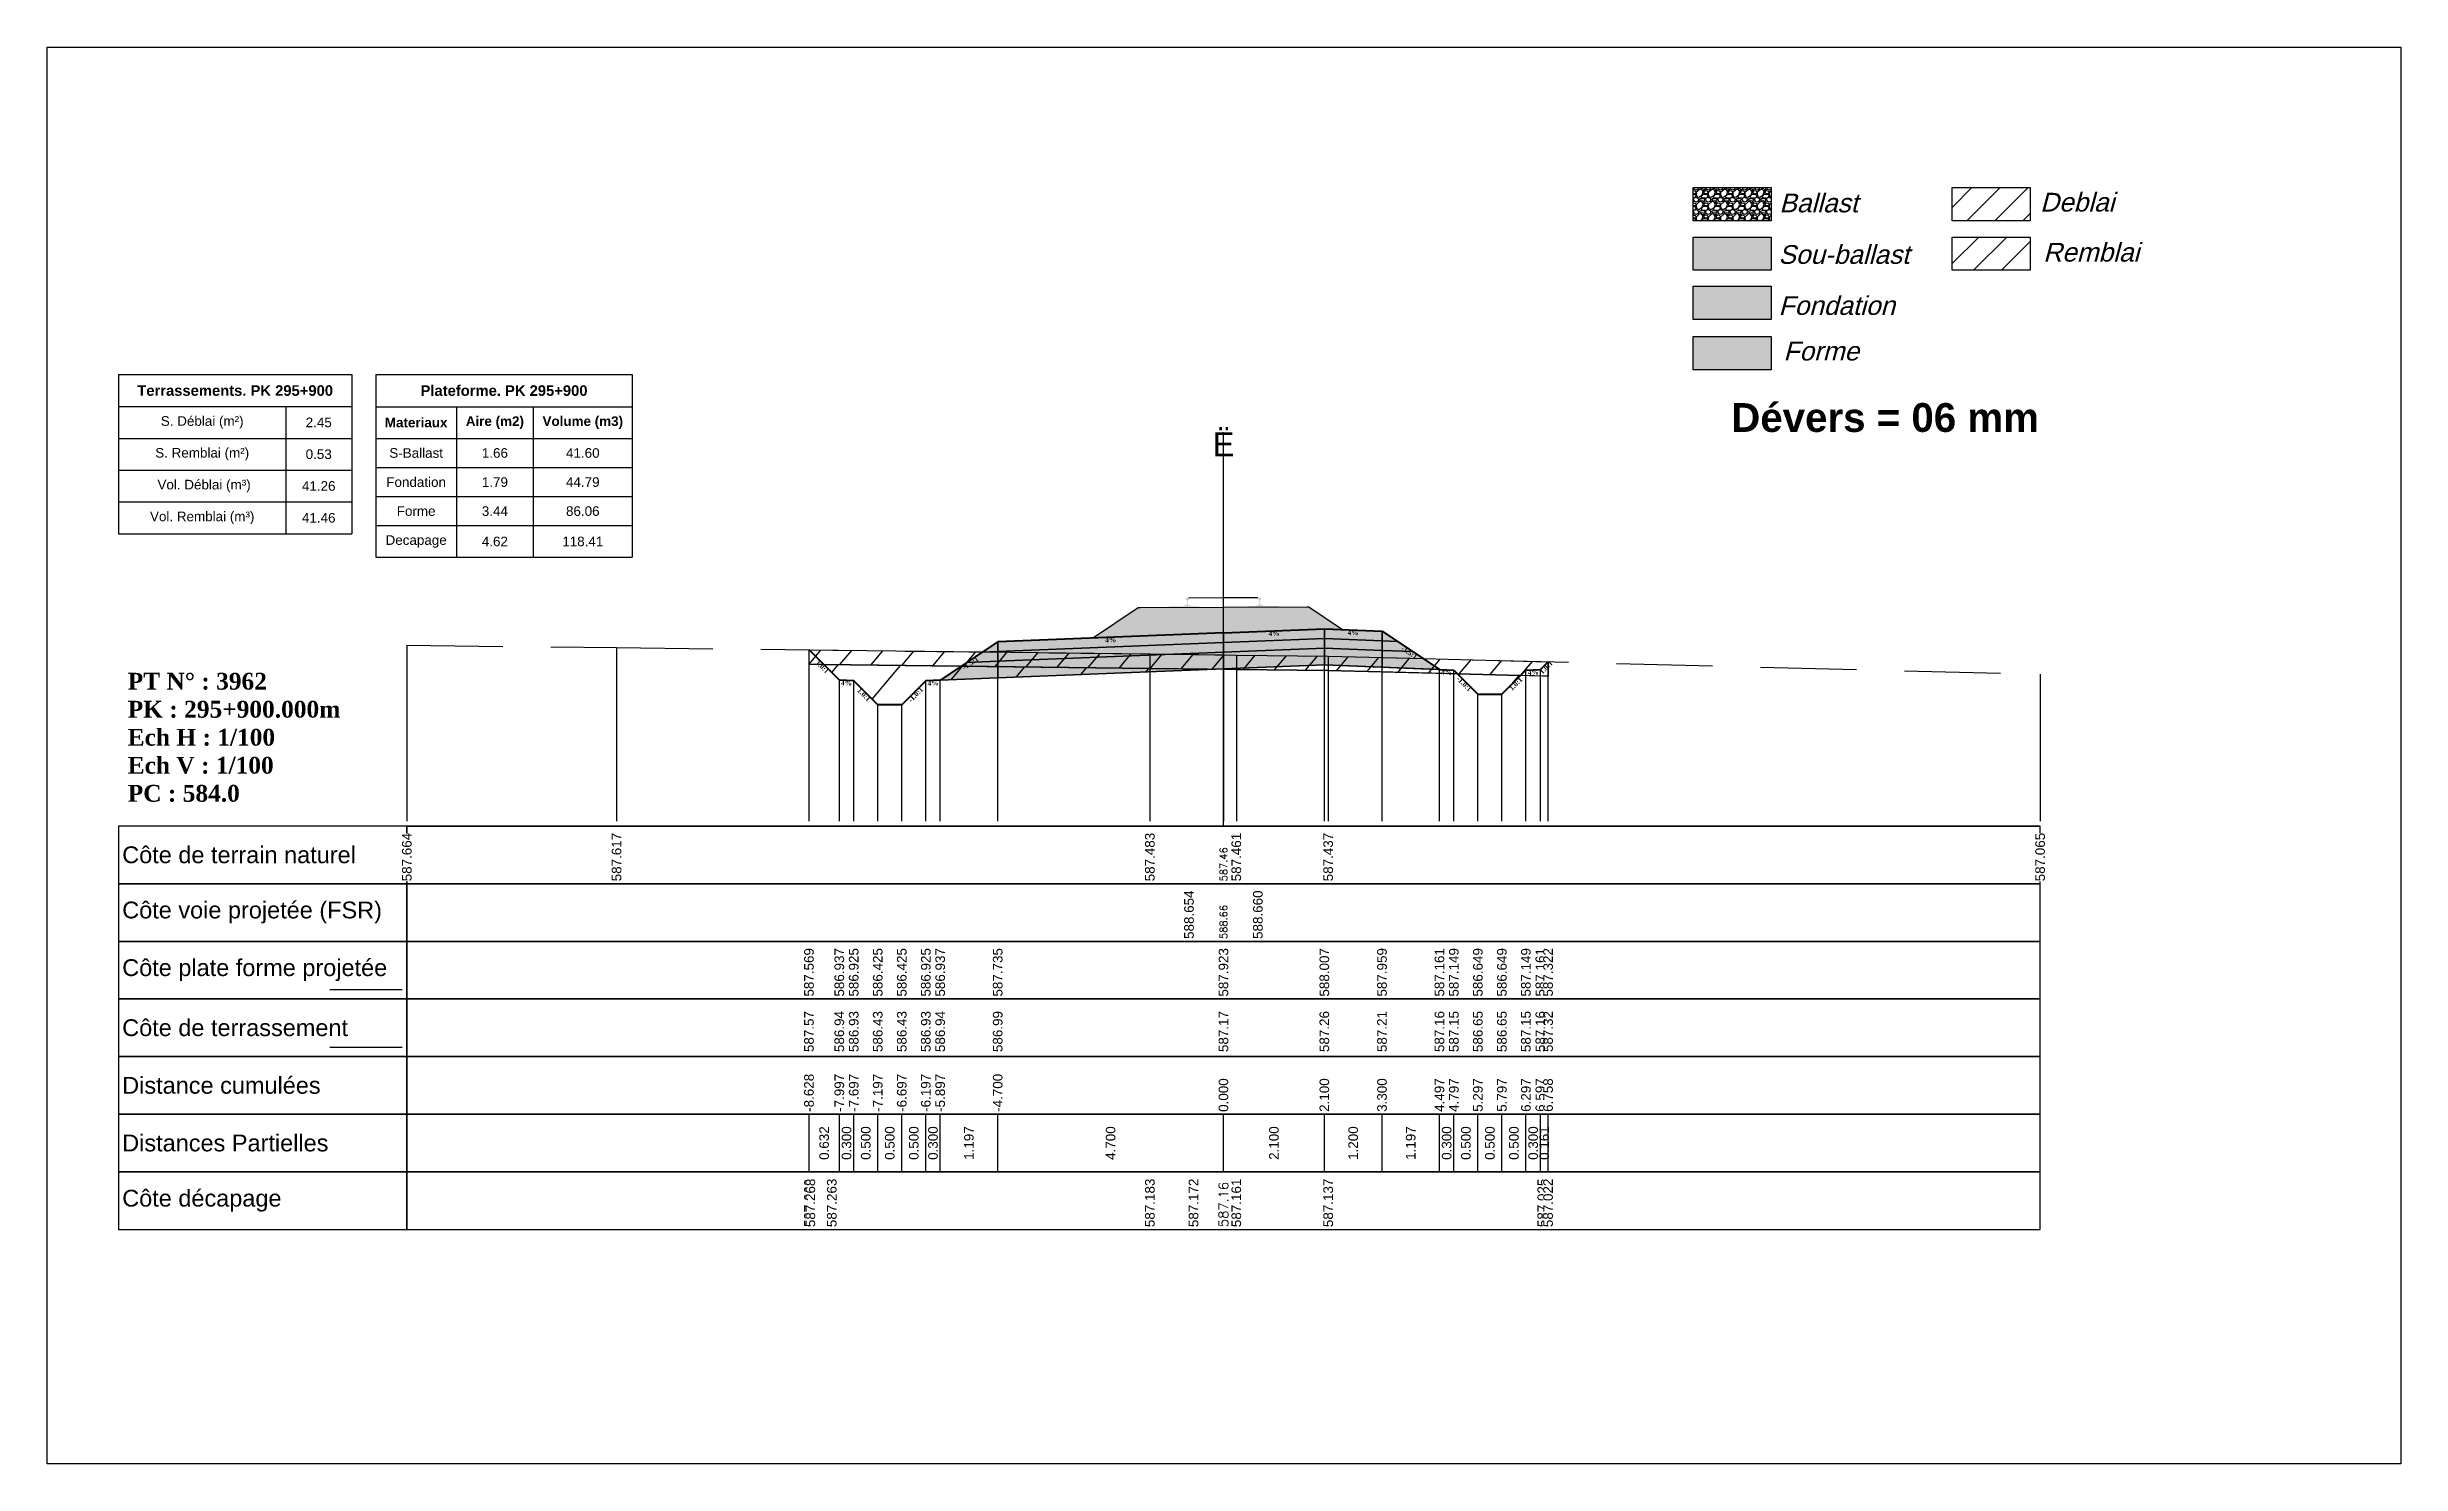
# Model space of a CAD drawing. Header units: millimetres. Extents: x 2762 to 3076, y 916 to 3305.
# Drawn here: x 2950.21 to 2999.21, y 1267.4 to 1296.9 of the extents above; entities that cross this region are included whole.
import ezdxf

# ---------------------------------------------------------------- set-up
doc = ezdxf.new("R2010")
doc.units = ezdxf.units.MM
doc.header["$LTSCALE"] = 2
doc.linetypes.add('CACHE', pattern=[9.525, 6.35, -3.175])
doc.linetypes.add('DASHED', pattern=[0.75, 0.5, -0.25])
for name, color, linetype in [('C-ANNO-TABL', 1, 'Continuous'), ('C-ANNO-TABL-TEXT', 150, 'Continuous'), ('C-ANNO-TABL-TITL', 150, 'Continuous'), ('C-ANNO-TABL-TTBL', 5, 'Continuous'), ('C-ROAD-CORR', 5, 'Continuous'), ('C-ROAD-SCTN', 7, 'Continuous')]:
    doc.layers.add(name, color=color, linetype=linetype)
doc.styles.add('ARIAL', font='arial.ttf')
doc.styles.add('C3D_Etiquette', font='romans.shx')
doc.styles.add('C3D_Profil_Travers', font='romans.shx')
doc.styles.get("Standard").update_dxf_attribs({"font": 'arial.ttf'})

msp = doc.modelspace()

# ---------------------------------------------------------------- texts
at = {"insert": (2985.274, 1289.491), "char_height": 0.6, "attachment_point": 1}
msp.add_mtext_dynamic_manual_height_columns('{\\fArial|b1|i0|c0|p34;Dévers = 06 mm}', width=8.82587, gutter_width=1.25, heights=[0], dxfattribs=at)
at = {"color": 7, "linetype": 'Continuous', "lineweight": -3}
for s, insert, char_height, attachment_point, style in [('{\\fWingdings|b0|i0|c2|p0;Ë}', (2974.705, 1288.384), 0.5, 8, 'C3D_Profil_Travers'), ('{\\fTimes New Roman|b1|i0|c0|p18;PT N° : 3962\\PPK : 295+900.000m\\PEch H : 1/100\\PEch V : 1/100\\PPC : 584.0}', (2951.893, 1281.184), 0.35, 7, 'C3D_Profil_Travers'), ('{\\fArial|b0|i0|c0|p34;Côte de terrain naturel}', (2951.779, 1280.084), 0.35, 4, 'C3D_Etiquette'), ('{\\fArial|b0|i0|c0|p34;Côte plate forme projetée}', (2951.779, 1277.684), 0.35, 4, 'C3D_Etiquette'), ('{\\fArial|b0|i0|c0|p34;Côte de terrassement}', (2951.779, 1276.484), 0.35, 4, 'C3D_Etiquette'), ('{\\fArial|b0|i0|c0|p34;Distance cumulées}', (2951.779, 1275.284), 0.35, 4, 'C3D_Etiquette'), ('{\\fArial|b0|i0|c0|p34;Distances Partielles}', (2951.779, 1274.084), 0.35, 4, 'C3D_Etiquette'), ('{\\fArial|b0|i0|c0|p34;Côte décapage}', (2951.779, 1272.884), 0.35, 4, 'C3D_Etiquette')]:
    msp.add_mtext(s, dxfattribs=dict(at, insert=insert, char_height=char_height, attachment_point=attachment_point, style=style))
at = {"color": 7, "linetype": 'Continuous', "lineweight": -3, "char_height": 0.1, "attachment_point": 2, "style": 'C3D_Etiquette'}
for s, insert, width, rotation in [('{\\fTimes New Roman|b1|i0|c0|p18;4%}', (2972.355, 1284.609), 0.42071, 2.2906), ('{\\fTimes New Roman|b1|i0|c0|p18;4%}', (2975.755, 1284.745), 0.37094, 2.2906), ('{\\fTimes New Roman|b1|i0|c0|p18;4%}', (2977.404, 1284.763), 0.42071, 357.7094), ('{\\fTimes New Roman|b1|i0|c0|p18;-1.5:1}', (2978.601, 1284.341), 0.34598, 326.3099), ('{\\fTimes New Roman|b1|i0|c0|p18;1.0:1}', (2966.389, 1284.034), 0.29001, 315), ('{\\fTimes New Roman|b1|i0|c0|p18;-1.5:1}', (2969.408, 1284.117), 0.34598, 33.6901), ('{\\fTimes New Roman|b1|i0|c0|p18;4%}', (2979.351, 1283.935), 0.42071, 357.7094), ('{\\fTimes New Roman|b1|i0|c0|p18;4%}', (2981.152, 1283.935), 0.37094, 2.2906), ('{\\fTimes New Roman|b1|i0|c0|p18;1.0:1}', (2981.385, 1284.023), 0.29001, 45), ('{\\fTimes New Roman|b1|i0|c0|p18;4%}', (2966.858, 1283.711), 0.37094, 357.7094), ('{\\fTimes New Roman|b1|i0|c0|p18;1.0:1}', (2967.255, 1283.456), 0.29001, 315), ('{\\fTimes New Roman|b1|i0|c0|p18;-1.0:1}', (2968.261, 1283.456), 0.34598, 45), ('{\\fTimes New Roman|b1|i0|c0|p18;4%}', (2968.658, 1283.711), 0.42071, 2.2906), ('{\\fTimes New Roman|b1|i0|c0|p18;-1.0:1}', (2979.749, 1283.68), 0.34598, 315), ('{\\fTimes New Roman|b1|i0|c0|p18;1.0:1}', (2980.754, 1283.68), 0.29001, 45)]:
    msp.add_mtext(s, dxfattribs=dict(at, insert=insert, width=width, rotation=rotation))
at = {"color": 7, "linetype": 'Continuous', "lineweight": -3, "rotation": 90, "style": 'C3D_Profil_Travers'}
for s, insert, char_height, attachment_point in [('587.46', (2974.705, 1279.534), 0.15, 4), ('588.66', (2974.705, 1278.334), 0.15, 4), ('{\\fArial|b0|i0|c0|p34;587.57}', (2966.076, 1275.979), 0.2, 4), ('{\\fArial|b0|i0|c0|p34;586.94}', (2966.708, 1275.979), 0.2, 4), ('{\\fArial|b0|i0|c0|p34;586.93}', (2967.008, 1275.979), 0.2, 4), ('{\\fArial|b0|i0|c0|p34;586.43}', (2967.508, 1275.979), 0.2, 4), ('{\\fArial|b0|i0|c0|p34;586.43}', (2968.008, 1275.979), 0.2, 4), ('{\\fArial|b0|i0|c0|p34;586.93}', (2968.508, 1275.979), 0.2, 4), ('{\\fArial|b0|i0|c0|p34;586.94}', (2968.808, 1275.979), 0.2, 4), ('{\\fArial|b0|i0|c0|p34;586.99}', (2970.005, 1275.979), 0.2, 4), ('{\\fArial|b0|i0|c0|p34;587.17}', (2974.705, 1275.979), 0.2, 4), ('{\\fArial|b0|i0|c0|p34;587.26}', (2976.805, 1275.979), 0.2, 4), ('{\\fArial|b0|i0|c0|p34;587.21}', (2978.005, 1275.979), 0.2, 4), ('{\\fArial|b0|i0|c0|p34;587.16}', (2979.201, 1275.979), 0.2, 4), ('{\\fArial|b0|i0|c0|p34;587.15}', (2979.501, 1275.979), 0.2, 4), ('{\\fArial|b0|i0|c0|p34;586.65}', (2980.001, 1275.979), 0.2, 4), ('{\\fArial|b0|i0|c0|p34;586.65}', (2980.501, 1275.979), 0.2, 4), ('{\\fArial|b0|i0|c0|p34;587.15}', (2981.001, 1275.979), 0.2, 4), ('{\\fArial|b0|i0|c0|p34;587.16}', (2981.301, 1275.979), 0.2, 4), ('{\\fArial|b0|i0|c0|p34;587.32}', (2981.462, 1275.979), 0.2, 4), ('{\\fArial|b0|i0|c0|p34;0.632}', (2966.392, 1274.084), 0.2, 5), ('{\\fArial|b0|i0|c0|p34;0.300}', (2966.858, 1274.084), 0.2, 5), ('{\\fArial|b0|i0|c0|p34;0.500}', (2967.258, 1274.084), 0.2, 5), ('{\\fArial|b0|i0|c0|p34;0.500}', (2967.758, 1274.084), 0.2, 5), ('{\\fArial|b0|i0|c0|p34;0.500}', (2968.258, 1274.084), 0.2, 5), ('{\\fArial|b0|i0|c0|p34;0.300}', (2968.658, 1274.084), 0.2, 5), ('{\\fArial|b0|i0|c0|p34;1.197}', (2969.406, 1274.084), 0.2, 5), ('{\\fArial|b0|i0|c0|p34;4.700}', (2972.355, 1274.084), 0.2, 5), ('{\\fArial|b0|i0|c0|p34;2.100}', (2975.755, 1274.084), 0.2, 5), ('{\\fArial|b0|i0|c0|p34;1.200}', (2977.405, 1274.084), 0.2, 5), ('{\\fArial|b0|i0|c0|p34;1.197}', (2978.603, 1274.084), 0.2, 5), ('{\\fArial|b0|i0|c0|p34;0.300}', (2979.351, 1274.084), 0.2, 5), ('{\\fArial|b0|i0|c0|p34;0.500}', (2979.751, 1274.084), 0.2, 5), ('{\\fArial|b0|i0|c0|p34;0.500}', (2980.251, 1274.084), 0.2, 5), ('{\\fArial|b0|i0|c0|p34;0.500}', (2980.751, 1274.084), 0.2, 5), ('{\\fArial|b0|i0|c0|p34;0.300}', (2981.151, 1274.084), 0.2, 5), ('{\\fArial|b0|i0|c0|p34;0.161}', (2981.382, 1274.084), 0.2, 5), ('587.16', (2974.705, 1272.334), 0.2, 4)]:
    msp.add_mtext(s, dxfattribs=dict(at, insert=insert, char_height=char_height, attachment_point=attachment_point))
at = {"color": 7, "linetype": 'Continuous', "lineweight": -3, "insert": (2951.779, 1278.884), "char_height": 0.35, "attachment_point": 4}
msp.add_mtext('{\\fArial|b0|i0|c0|p34;Côte voie projetée (FSR)}', dxfattribs=at)
at = {"layer": 'C-ANNO-TABL-TEXT', "color": 7, "style": 'ARIAL', "oblique": 15}
for s, p in [('Ballast', (2986.274, 1293.463)), ('Deblai', (2991.704, 1293.479)), ('Sou-ballast', (2986.254, 1292.39)), ('Remblai', (2991.768, 1292.437)), ('Fondation', (2986.259, 1291.327)), ('Forme', (2986.359, 1290.378))]:
    msp.add_text(s, height=0.39, dxfattribs=at).set_placement(p)
at = {"layer": 'C-ANNO-TABL-TEXT', "color": 7, "linetype": 'Continuous', "lineweight": -3, "char_height": 0.2, "attachment_point": 5, "style": 'ARIAL'}
for s, insert in [('{\\fArial|b0|i0|c0|p34;\\C7;2.45}', (2955.87, 1289.088)), ('{\\fArial|b0|i0|c0|p34;\\C7;0.53}', (2955.87, 1288.426)), ('{\\fArial|b0|i0|c0|p34;\\C7;S-Ballast}', (2957.898, 1288.451)), ('{\\fArial|b0|i0|c0|p34;\\C7;1.66}', (2959.537, 1288.451)), ('{\\C18;\\c0;41.60}', (2961.367, 1288.451)), ('{\\fArial|b0|i0|c0|p34;\\C7;41.26}', (2955.87, 1287.764)), ('{\\fArial|b0|i0|c0|p34;\\C7;Fondation}', (2957.898, 1287.845)), ('{\\fArial|b0|i0|c0|p34;\\C7;1.79}', (2959.537, 1287.845)), ('{\\C18;\\c0;44.79}', (2961.367, 1287.845)), ('{\\fArial|b0|i0|c0|p34;\\C7;Forme}', (2957.898, 1287.241)), ('{\\fArial|b0|i0|c0|p34;\\C7;3.44}', (2959.537, 1287.241)), ('{\\C18;\\c0;86.06}', (2961.367, 1287.241)), ('{\\fArial|b0|i0|c0|p34;\\C7;41.46}', (2955.87, 1287.101)), ('{\\fArial|b0|i0|c0|p34;\\C7;Decapage}', (2957.898, 1286.609)), ('{\\fArial|b0|i0|c0|p34;\\C7;4.62}', (2959.537, 1286.609)), ('{\\C18;\\c0;118.41}', (2961.367, 1286.609))]:
    msp.add_mtext(s, dxfattribs=dict(at, insert=insert))
at = {"layer": 'C-ANNO-TABL-TITL', "color": 7, "linetype": 'Continuous', "lineweight": -3, "attachment_point": 5, "style": 'ARIAL'}
for s, insert, char_height in [('{\\fArial|b1|i0|c0|p34;\\C7;Terrassements. PK 295+900}', (2954.13, 1289.751), 0.22), ('{\\fArial|b1|i0|c0|p34;\\C18;\\c0;Plateforme. PK 295+900}', (2959.727, 1289.75), 0.22), ('{\\fArial|b0|i0|c0|p34;\\C7;S. Déblai (m²) }', (2953.444, 1289.088), 0.2), ('{\\fArial|b1|i0|c0|p34;\\C7;Materiaux   }', (2957.898, 1289.085), 0.2), ('{\\fArial|b1|i0|c0|p34;\\C7;Aire (m2)}', (2959.537, 1289.085), 0.2), ('{\\fArial|b1|i0|c0|p34;\\C7;Volume (m3)}', (2961.367, 1289.085), 0.2), ('{\\fArial|b0|i0|c0|p34;\\C7;S. Remblai (m²) }', (2953.444, 1288.426), 0.2), ('{\\fArial|b0|i0|c0|p34;\\C7; Vol. Déblai (m³) }', (2953.444, 1287.764), 0.2), ('{\\fArial|b0|i0|c0|p34;\\C7;Vol. Remblai (m³)}', (2953.444, 1287.101), 0.2)]:
    msp.add_mtext(s, dxfattribs=dict(at, insert=insert, char_height=char_height))

# ---------------------------------------------------------------- hatches: boundary and pattern name
h = msp.add_hatch(color=11)
h.dxf.hatch_style = 1
h.paths.add_polyline_path([(2986.106, 1292.949), (2984.48, 1292.949), (2984.48, 1292.257), (2986.106, 1292.257)])
h = msp.add_hatch(color=30)
h.dxf.hatch_style = 1
h.paths.add_polyline_path([(2986.106, 1291.922), (2984.48, 1291.922), (2984.48, 1291.23), (2986.106, 1291.23)])
h = msp.add_hatch(color=83)
h.dxf.hatch_style = 1
h.paths.add_polyline_path([(2986.106, 1290.876), (2984.48, 1290.876), (2984.48, 1290.184), (2986.106, 1290.184)])
at = {"linetype": 'Continuous', "lineweight": -3}
msp.add_hatch(color=254, dxfattribs=at).paths.add_polyline_path([(2973.489, 1285.052), (2973.488, 1285.237), (2973.603, 1285.259), (2973.951, 1285.26), (2973.951, 1285.266), (2973.877, 1285.265), (2973.877, 1285.275), (2973.878, 1285.276), (2973.879, 1285.277), (2973.881, 1285.277), (2973.9, 1285.279), (2973.904, 1285.28), (2973.907, 1285.281), (2973.935, 1285.291), (2973.937, 1285.293), (2973.939, 1285.294), (2973.939, 1285.295), (2973.94, 1285.3), (2973.942, 1285.307), (2973.942, 1285.316), (2973.944, 1285.326), (2973.943, 1285.35), (2973.943, 1285.366), (2973.942, 1285.372), (2973.941, 1285.378), (2973.94, 1285.383), (2973.94, 1285.385), (2973.939, 1285.388), (2973.938, 1285.39), (2973.937, 1285.391), (2973.936, 1285.392), (2973.935, 1285.393), (2973.919, 1285.399), (2973.917, 1285.4), (2973.916, 1285.401), (2973.916, 1285.403), (2973.915, 1285.405), (2973.915, 1285.423), (2973.916, 1285.428), (2973.917, 1285.43), (2973.919, 1285.432), (2973.921, 1285.434), (2973.924, 1285.435), (2973.925, 1285.436), (2973.929, 1285.436), (2973.933, 1285.437), (2973.936, 1285.437), (2973.94, 1285.437), (2973.945, 1285.438), (2973.948, 1285.438), (2973.951, 1285.438), (2973.955, 1285.438), (2973.958, 1285.438), (2973.962, 1285.438), (2973.967, 1285.437), (2973.97, 1285.437), (2973.974, 1285.437), (2973.978, 1285.436), (2973.979, 1285.435), (2973.981, 1285.434), (2973.984, 1285.433), (2973.986, 1285.43), (2973.987, 1285.428), (2973.987, 1285.424), (2973.987, 1285.405), (2973.987, 1285.403), (2973.987, 1285.401), (2973.986, 1285.401), (2973.984, 1285.399), (2973.968, 1285.393), (2973.967, 1285.393), (2973.966, 1285.391), (2973.965, 1285.39), (2973.964, 1285.388), (2973.963, 1285.385), (2973.963, 1285.383), (2973.962, 1285.378), (2973.961, 1285.372), (2973.961, 1285.366), (2973.96, 1285.35), (2973.96, 1285.326), (2973.961, 1285.316), (2973.962, 1285.307), (2973.964, 1285.3), (2973.965, 1285.295), (2973.965, 1285.294), (2973.967, 1285.293), (2973.969, 1285.291), (2973.997, 1285.281), (2974, 1285.28), (2974.004, 1285.28), (2974.023, 1285.278), (2974.025, 1285.278), (2974.026, 1285.277), (2974.027, 1285.276), (2974.027, 1285.266), (2973.953, 1285.266), (2973.953, 1285.26), (2974.157, 1285.261), (2974.288, 1285.231), (2975.123, 1285.234), (2975.254, 1285.265), (2975.458, 1285.266), (2975.458, 1285.272), (2975.384, 1285.271), (2975.384, 1285.281), (2975.385, 1285.282), (2975.386, 1285.283), (2975.388, 1285.283), (2975.407, 1285.285), (2975.411, 1285.286), (2975.414, 1285.287), (2975.442, 1285.297), (2975.444, 1285.299), (2975.446, 1285.3), (2975.446, 1285.301), (2975.447, 1285.306), (2975.449, 1285.313), (2975.449, 1285.322), (2975.451, 1285.332), (2975.45, 1285.356), (2975.45, 1285.372), (2975.449, 1285.378), (2975.448, 1285.384), (2975.447, 1285.389), (2975.447, 1285.391), (2975.446, 1285.394), (2975.445, 1285.396), (2975.444, 1285.397), (2975.443, 1285.398), (2975.442, 1285.399), (2975.426, 1285.405), (2975.424, 1285.406), (2975.423, 1285.407), (2975.423, 1285.409), (2975.422, 1285.411), (2975.422, 1285.429), (2975.423, 1285.434), (2975.424, 1285.436), (2975.426, 1285.438), (2975.428, 1285.44), (2975.431, 1285.441), (2975.432, 1285.442), (2975.436, 1285.442), (2975.44, 1285.443), (2975.443, 1285.443), (2975.447, 1285.444), (2975.452, 1285.444), (2975.455, 1285.444), (2975.458, 1285.444), (2975.462, 1285.444), (2975.465, 1285.444), (2975.469, 1285.444), (2975.474, 1285.443), (2975.477, 1285.443), (2975.481, 1285.443), (2975.485, 1285.442), (2975.486, 1285.441), (2975.488, 1285.44), (2975.491, 1285.439), (2975.493, 1285.436), (2975.494, 1285.434), (2975.494, 1285.43), (2975.494, 1285.412), (2975.494, 1285.409), (2975.494, 1285.407), (2975.493, 1285.407), (2975.491, 1285.405), (2975.475, 1285.399), (2975.474, 1285.399), (2975.473, 1285.397), (2975.472, 1285.396), (2975.471, 1285.394), (2975.47, 1285.391), (2975.47, 1285.389), (2975.469, 1285.384), (2975.468, 1285.378), (2975.468, 1285.372), (2975.467, 1285.356), (2975.467, 1285.332), (2975.468, 1285.322), (2975.469, 1285.313), (2975.471, 1285.306), (2975.472, 1285.301), (2975.472, 1285.3), (2975.474, 1285.299), (2975.476, 1285.297), (2975.504, 1285.287), (2975.507, 1285.286), (2975.511, 1285.286), (2975.53, 1285.284), (2975.532, 1285.284), (2975.533, 1285.283), (2975.534, 1285.282), (2975.534, 1285.272), (2975.46, 1285.272), (2975.46, 1285.266), (2975.808, 1285.268), (2975.923, 1285.247), (2975.924, 1285.062)])
h = msp.add_hatch(color=11, dxfattribs=at)
h.paths.add_polyline_path([(2978.005, 1284.543), (2978.005, 1284.743), (2978.324, 1284.53)])
h.paths.add_polyline_path([(2976.805, 1284.591), (2976.805, 1284.791), (2978.005, 1284.743), (2978.005, 1284.543)])
h.paths.add_polyline_path([(2974.705, 1284.507), (2974.705, 1284.707), (2976.805, 1284.791), (2976.805, 1284.591)])
h.paths.add_polyline_path([(2970.005, 1284.319), (2970.005, 1284.519), (2974.705, 1284.707), (2974.705, 1284.507)])
h.paths.add_polyline_path([(2969.685, 1284.306), (2970.005, 1284.519), (2970.005, 1284.319)])
h = msp.add_hatch(dxfattribs=at)
h.set_pattern_fill('GRAVEL', color=252, scale=0.009, style=0)
h.set_pattern_definition([(228.0128, (2972.144124, 1284.82647), (-1.8288, -2.0574), [0.030755, -3.0447435]), (184.96974, (2972.12355, 1284.803611), (2.743199999, 0.228600013), [0.0527764, -5.2248644]), (132.51045, (2972.070972, 1284.799039), (2.286, -2.5146), [0.0372133, -3.684125]), (267.2737, (2971.981818, 1284.741889), (0.2286, 4.572), [0.0480604, -4.7579794]), (292.83365, (2971.979532, 1284.693883), (-1.143, 2.7432), [0.047127, -4.6655827]), (357.2737, (2971.99782, 1284.650449), (-4.572, 0.2286), [0.0480604, -4.7579794]), (37.69424, (2972.0458265, 1284.6481626), (-2.9718, -2.286), [0.0635574, -6.2921804]), (72.25533, (2972.0961185, 1284.687025), (1.6002, 5.0292), [0.0600048, -5.940473]), (121.42957, (2972.114406, 1284.744175), (-1.8288, 2.9718), [0.048223, -4.774099]), (175.23636, (2972.08926, 1284.785323), (2.5146, -0.2286), [0.055054, -2.697654]), (222.39744, (2972.0343965, 1284.7898946), (-2.7432, -2.5146), [0.071197, -7.0485095]), (138.81407, (2972.208132, 1284.739603), (-1.6002, 1.3716), [0.0243004, -2.405751]), (171.46923, (2972.189844, 1284.755605), (2.9718, -0.4572), [0.0462314, -4.5769175]), (225, (2972.14412, 1284.76246), (-3e-17, -0.2286), [0.032329, -0.29096]), (203.1986, (2972.128122, 1284.789895), (1.143, 0.4572), [0.01741, -1.723556]), (291.8014, (2972.11212, 1284.783037), (-0.2286, 0.6858), [0.024621, -1.206428]), (30.9638, (2972.121264, 1284.760177), (0.6858, 0.4572), [0.039989, -1.292967]), (161.565, (2972.155554, 1284.78075), (0.4572, -0.2286), [0.028916, -0.693981]), (16.38954, (2971.979532, 1284.783037), (2.286, 0.6858), [0.040508, -4.0102944]), (70.34618, (2972.018394, 1284.794467), (-0.9144, -2.5146), [0.033984, -3.3643994]), (293.1986, (2972.155554, 1284.82647), (-0.4572, 1.143), [0.034819, -1.7061465]), (343.61046, (2972.16927, 1284.794467), (-2.286, 0.6858), [0.040508, -4.0102944]), (339.44395, (2971.979532, 1284.641305), (-1.143, 0.4572), [0.039063, -1.914096]), (294.77514, (2972.016108, 1284.627589), (-1.143, 2.5146), [0.0327305, -3.2403234]), (66.8014, (2972.15784, 1284.59787), (0.4572, 1.143), [0.034819, -1.7061465]), (17.35402, (2972.171556, 1284.629875), (-2.9718, -0.9144), [0.0383204, -3.793714]), (69.44395, (2972.045826, 1284.59787), (-0.4572, -1.143), [0.0195316, -1.933628]), (101.3099, (2972.144124, 1284.59787), (-0.2286, 0.9144), [0.011656, -1.1539795]), (165.9638, (2972.14184, 1284.6093), (0.6858, -0.2286), [0.047127, -0.895415]), (186.009, (2972.096118, 1284.62073), (2.286, 0.2286), [0.043674, -4.323723]), (303.69, (2972.121264, 1284.7396), (-0.2286, 0.4572), [0.032969, -0.79126]), (353.15723, (2972.1395525, 1284.712171), (3.8862, -0.4572), [0.05756, -5.698441]), (60.9454, (2972.196702, 1284.705313), (-0.9144, -1.6002), [0.023536, -2.330045]), (90, (2972.20813, 1284.72589), (-0.2286, 0.2286), [0.013716, -0.214884]), (120.25644, (2972.091546, 1284.627589), (0.9144, -1.6002), [0.031758, -3.1440547]), (48.0128, (2972.075544, 1284.65502), (1.8288, 2.0574), [0.06151, -3.0139886]), (0, (2972.1167, 1284.70074), (0.2286, 0.2286), [0.059436, -0.169164]), (325.30485, (2972.176128, 1284.70074), (2.286, -1.6002), [0.036145, -3.5783385]), (254.0546, (2972.205846, 1284.680167), (-0.2286, -0.9144), [0.033285, -1.6309485]), (207.64598, (2972.196702, 1284.648163), (-4.3434, -2.286), [0.054193, -5.365122]), (175.42608, (2972.1486965, 1284.623017), (-2.9718, 0.2286), [0.0573327, -5.675926])])
h.paths.add_polyline_path([(2971.98, 1284.598), (2972.93, 1285.232), (2972.974, 1285.232), (2976.437, 1285.246), (2976.48, 1285.246), (2977.185, 1284.776), (2976.805, 1284.791)])
h = msp.add_hatch(dxfattribs=at)
h.set_pattern_fill('_U', color=150, scale=0.5, angle=50, style=0, pattern_type=0)
h.set_pattern_definition([(50, (2980.88864, 1283.8202), (-0.383022, 0.321394), [])])
h.paths.add_polyline_path([(2980.889, 1283.82), (2981.001, 1283.933), (2981.301, 1283.945), (2981.462, 1284.106), (2981.462, 1283.806)])
h.paths.add_polyline_path([(2978.862, 1284.171), (2981.462, 1284.106), (2981.301, 1283.945), (2981.001, 1283.933), (2980.889, 1283.82), (2979.581, 1283.853), (2979.501, 1283.933), (2979.201, 1283.945)])
h.paths.add_polyline_path([(2969.248, 1284.014), (2969.69, 1284.309), (2973.173, 1284.267), (2974.972, 1284.245), (2976.885, 1284.221), (2978.862, 1284.171), (2979.201, 1283.945), (2979.501, 1283.933), (2979.581, 1283.853), (2976.885, 1283.921), (2974.972, 1283.945), (2973.173, 1283.967)])
h.paths.add_polyline_path([(2966.076, 1284.353), (2969.69, 1284.309), (2969.248, 1284.014), (2966.38, 1284.049)])
h.paths.add_polyline_path([(2966.076, 1284.053), (2966.076, 1284.353), (2966.38, 1284.049)])
h = msp.add_hatch(dxfattribs=at)
h.set_pattern_fill('_U', color=3, angle=50, style=0, pattern_type=0)
h.set_pattern_definition([(50, (2980.8886, 1283.8202), (-0.766044, 0.64279), [])])
h.paths.add_polyline_path([(2980.889, 1283.82), (2981.001, 1283.933), (2981.301, 1283.945), (2981.462, 1284.106), (2981.462, 1283.806)])
h.paths.add_polyline_path([(2974.539, 1283.95), (2976.805, 1284.041), (2979.501, 1283.933), (2979.581, 1283.853), (2976.885, 1283.921), (2974.972, 1283.945)])
h.paths.add_polyline_path([(2966.076, 1284.053), (2966.076, 1284.353), (2966.38, 1284.049)])
h = msp.add_hatch(color=83, dxfattribs=at)
h.paths.add_polyline_path([(2978.005, 1283.993), (2978.005, 1284.343), (2978.643, 1284.317), (2979.201, 1283.945)])
h.paths.add_polyline_path([(2976.805, 1284.041), (2976.805, 1284.391), (2978.005, 1284.343), (2978.005, 1283.993)])
h.paths.add_polyline_path([(2974.705, 1283.957), (2974.705, 1284.307), (2976.805, 1284.391), (2976.805, 1284.041)])
h.paths.add_polyline_path([(2970.005, 1283.769), (2970.005, 1284.119), (2974.705, 1284.307), (2974.705, 1283.957)])
h.paths.add_polyline_path([(2968.808, 1283.721), (2969.366, 1284.093), (2970.005, 1284.119), (2970.005, 1283.769)])
h = msp.add_hatch(color=30, dxfattribs=at)
h.paths.add_polyline_path([(2978.005, 1284.343), (2978.005, 1284.543), (2978.324, 1284.53), (2978.643, 1284.317)])
h.paths.add_polyline_path([(2976.805, 1284.391), (2976.805, 1284.591), (2978.005, 1284.543), (2978.005, 1284.343)])
h.paths.add_polyline_path([(2974.705, 1284.307), (2974.705, 1284.507), (2976.805, 1284.591), (2976.805, 1284.391)])
h.paths.add_polyline_path([(2970.005, 1284.119), (2970.005, 1284.319), (2974.705, 1284.507), (2974.705, 1284.307)])
h.paths.add_polyline_path([(2969.366, 1284.093), (2969.685, 1284.306), (2970.005, 1284.319), (2970.005, 1284.119)])
h = msp.add_hatch(dxfattribs=at)
h.set_pattern_fill('_U', color=1, angle=50, style=0, pattern_type=0)
h.set_pattern_definition([(50, (2979.5815, 1283.853), (-0.766044, 0.64279), [])])
h.paths.add_polyline_path([(2979.581, 1283.853), (2980.889, 1283.82), (2980.501, 1283.433), (2980.001, 1283.433)])
h.paths.add_polyline_path([(2966.38, 1284.049), (2973.173, 1283.967), (2974.539, 1283.95), (2968.508, 1283.709), (2968.008, 1283.209), (2967.508, 1283.209), (2967.008, 1283.709), (2966.708, 1283.721)])

# ---------------------------------------------------------------- linework, layer by layer
for p, q in [((2984.48, 1293.977), (2986.106, 1293.977)), ((2984.48, 1293.285), (2984.48, 1293.977)), ((2986.106, 1293.977), (2986.106, 1293.285)), ((2989.873, 1293.977), (2991.499, 1293.977)), ((2989.873, 1293.285), (2989.873, 1293.977)), ((2991.499, 1293.977), (2991.499, 1293.285)), ((2986.106, 1293.285), (2984.48, 1293.285)), ((2991.499, 1293.285), (2989.873, 1293.285)), ((2984.48, 1292.949), (2986.106, 1292.949)), ((2984.48, 1292.257), (2984.48, 1292.949)), ((2986.106, 1292.949), (2986.106, 1292.257)), ((2989.873, 1292.949), (2991.499, 1292.949)), ((2989.873, 1292.257), (2989.873, 1292.949)), ((2991.499, 1292.949), (2991.499, 1292.257)), ((2986.106, 1292.257), (2984.48, 1292.257)), ((2991.499, 1292.257), (2989.873, 1292.257)), ((2984.48, 1291.922), (2986.106, 1291.922)), ((2984.48, 1291.23), (2984.48, 1291.922)), ((2986.106, 1291.922), (2986.106, 1291.23)), ((2986.106, 1291.23), (2984.48, 1291.23)), ((2984.48, 1290.876), (2986.106, 1290.876)), ((2984.48, 1290.184), (2984.48, 1290.876)), ((2986.106, 1290.876), (2986.106, 1290.184)), ((2986.106, 1290.184), (2984.48, 1290.184))]:
    msp.add_line(p, q)
at = {"linetype": 'Continuous'}
for p, q in [((2984.483, 1293.931), (2984.48, 1293.932)), ((2984.48, 1293.928), (2984.483, 1293.93)), ((2984.52, 1293.902), (2984.48, 1293.908)), ((2984.48, 1293.863), (2984.53, 1293.856)), ((2984.48, 1293.842), (2984.506, 1293.842)), ((2984.532, 1293.777), (2984.48, 1293.75)), ((2984.483, 1293.677), (2984.48, 1293.678)), ((2984.48, 1293.674), (2984.483, 1293.676)), ((2984.52, 1293.648), (2984.48, 1293.654)), ((2984.48, 1293.609), (2984.53, 1293.602)), ((2984.484, 1293.727), (2984.499, 1293.692)), ((2984.485, 1293.727), (2984.501, 1293.763)), ((2984.486, 1293.977), (2984.499, 1293.946)), ((2984.498, 1293.946), (2984.541, 1293.933)), ((2984.498, 1293.692), (2984.541, 1293.679)), ((2984.501, 1293.764), (2984.542, 1293.776)), ((2984.505, 1293.844), (2984.539, 1293.821)), ((2984.543, 1293.886), (2984.522, 1293.904)), ((2984.543, 1293.632), (2984.522, 1293.65)), ((2984.529, 1293.847), (2984.542, 1293.87)), ((2984.539, 1293.819), (2984.529, 1293.783)), ((2984.529, 1293.593), (2984.542, 1293.616)), ((2984.541, 1293.933), (2984.585, 1293.946)), ((2984.541, 1293.775), (2984.582, 1293.759)), ((2984.541, 1293.679), (2984.585, 1293.692)), ((2984.544, 1293.887), (2984.542, 1293.834)), ((2984.542, 1293.87), (2984.542, 1293.885)), ((2984.542, 1293.834), (2984.562, 1293.786)), ((2984.544, 1293.633), (2984.542, 1293.58)), ((2984.542, 1293.616), (2984.542, 1293.631)), ((2984.609, 1293.934), (2984.55, 1293.88)), ((2984.609, 1293.68), (2984.55, 1293.626)), ((2984.562, 1293.783), (2984.615, 1293.781)), ((2984.581, 1293.761), (2984.596, 1293.728)), ((2984.585, 1293.946), (2984.596, 1293.977)), ((2984.585, 1293.692), (2984.598, 1293.727)), ((2984.662, 1293.933), (2984.601, 1293.939)), ((2984.662, 1293.679), (2984.601, 1293.685)), ((2984.642, 1293.697), (2984.614, 1293.727)), ((2984.615, 1293.783), (2984.671, 1293.827)), ((2984.615, 1293.727), (2984.623, 1293.748)), ((2984.642, 1293.951), (2984.618, 1293.977)), ((2984.671, 1293.747), (2984.623, 1293.742)), ((2984.685, 1293.957), (2984.627, 1293.952)), ((2984.685, 1293.703), (2984.627, 1293.698)), ((2984.649, 1293.791), (2984.694, 1293.842)), ((2984.668, 1293.761), (2984.65, 1293.792)), ((2984.689, 1293.889), (2984.661, 1293.935)), ((2984.689, 1293.635), (2984.661, 1293.681)), ((2984.73, 1293.757), (2984.666, 1293.762)), ((2984.671, 1293.826), (2984.691, 1293.89)), ((2984.722, 1293.74), (2984.671, 1293.753)), ((2984.671, 1293.572), (2984.691, 1293.636)), ((2984.688, 1293.933), (2984.698, 1293.908)), ((2984.688, 1293.679), (2984.698, 1293.654)), ((2984.707, 1293.941), (2984.689, 1293.934)), ((2984.707, 1293.687), (2984.689, 1293.68)), ((2984.694, 1293.842), (2984.76, 1293.842)), ((2984.699, 1293.908), (2984.737, 1293.93)), ((2984.724, 1293.91), (2984.699, 1293.885)), ((2984.699, 1293.885), (2984.719, 1293.854)), ((2984.699, 1293.654), (2984.737, 1293.676)), ((2984.724, 1293.656), (2984.699, 1293.631)), ((2984.699, 1293.631), (2984.719, 1293.6)), ((2984.719, 1293.977), (2984.701, 1293.957)), ((2984.724, 1293.728), (2984.701, 1293.703)), ((2984.737, 1293.931), (2984.706, 1293.941)), ((2984.737, 1293.677), (2984.706, 1293.687)), ((2984.72, 1293.864), (2984.784, 1293.856)), ((2984.72, 1293.61), (2984.784, 1293.602)), ((2984.724, 1293.727), (2984.722, 1293.74)), ((2984.774, 1293.902), (2984.724, 1293.909)), ((2984.774, 1293.648), (2984.724, 1293.655)), ((2984.786, 1293.777), (2984.733, 1293.749)), ((2984.738, 1293.727), (2984.753, 1293.692)), ((2984.739, 1293.727), (2984.755, 1293.763)), ((2984.74, 1293.977), (2984.753, 1293.946)), ((2984.752, 1293.946), (2984.795, 1293.933)), ((2984.752, 1293.692), (2984.795, 1293.679)), ((2984.755, 1293.764), (2984.796, 1293.776)), ((2984.759, 1293.844), (2984.793, 1293.821)), ((2984.797, 1293.886), (2984.776, 1293.904)), ((2984.797, 1293.632), (2984.776, 1293.65)), ((2984.783, 1293.847), (2984.796, 1293.87)), ((2984.793, 1293.819), (2984.783, 1293.783)), ((2984.783, 1293.593), (2984.796, 1293.616)), ((2984.795, 1293.933), (2984.839, 1293.946)), ((2984.795, 1293.775), (2984.836, 1293.759)), ((2984.795, 1293.679), (2984.839, 1293.692)), ((2984.798, 1293.887), (2984.796, 1293.834)), ((2984.796, 1293.87), (2984.796, 1293.885)), ((2984.796, 1293.834), (2984.816, 1293.786)), ((2984.798, 1293.633), (2984.796, 1293.58)), ((2984.796, 1293.616), (2984.796, 1293.631)), ((2984.863, 1293.934), (2984.804, 1293.88)), ((2984.863, 1293.68), (2984.804, 1293.626)), ((2984.816, 1293.783), (2984.869, 1293.781)), ((2984.835, 1293.761), (2984.85, 1293.728)), ((2984.839, 1293.946), (2984.85, 1293.977)), ((2984.839, 1293.692), (2984.852, 1293.727)), ((2984.916, 1293.933), (2984.855, 1293.939)), ((2984.916, 1293.679), (2984.855, 1293.685)), ((2984.896, 1293.697), (2984.868, 1293.727)), ((2984.869, 1293.783), (2984.925, 1293.827)), ((2984.869, 1293.727), (2984.877, 1293.748)), ((2984.896, 1293.951), (2984.872, 1293.977)), ((2984.925, 1293.747), (2984.877, 1293.742)), ((2984.939, 1293.957), (2984.881, 1293.952)), ((2984.939, 1293.703), (2984.881, 1293.698)), ((2984.903, 1293.791), (2984.948, 1293.842)), ((2984.922, 1293.761), (2984.904, 1293.792)), ((2984.943, 1293.889), (2984.915, 1293.935)), ((2984.943, 1293.635), (2984.915, 1293.681)), ((2984.984, 1293.757), (2984.92, 1293.762)), ((2984.925, 1293.826), (2984.945, 1293.89)), ((2984.976, 1293.74), (2984.925, 1293.753)), ((2984.925, 1293.572), (2984.945, 1293.636)), ((2984.942, 1293.933), (2984.952, 1293.908)), ((2984.942, 1293.679), (2984.952, 1293.654)), ((2984.961, 1293.941), (2984.943, 1293.934)), ((2984.961, 1293.687), (2984.943, 1293.68)), ((2984.948, 1293.842), (2985.014, 1293.842)), ((2984.953, 1293.908), (2984.991, 1293.93)), ((2984.978, 1293.91), (2984.953, 1293.885)), ((2984.953, 1293.885), (2984.973, 1293.854)), ((2984.953, 1293.654), (2984.991, 1293.676)), ((2984.978, 1293.656), (2984.953, 1293.631)), ((2984.953, 1293.631), (2984.973, 1293.6)), ((2984.973, 1293.977), (2984.955, 1293.957)), ((2984.978, 1293.728), (2984.955, 1293.703)), ((2984.991, 1293.931), (2984.96, 1293.941)), ((2984.991, 1293.677), (2984.96, 1293.687)), ((2984.974, 1293.864), (2985.038, 1293.856)), ((2984.974, 1293.61), (2985.038, 1293.602)), ((2984.978, 1293.727), (2984.976, 1293.74)), ((2985.028, 1293.902), (2984.978, 1293.909)), ((2985.028, 1293.648), (2984.978, 1293.655)), ((2985.04, 1293.777), (2984.987, 1293.749)), ((2984.992, 1293.727), (2985.007, 1293.692)), ((2984.993, 1293.727), (2985.009, 1293.763)), ((2984.994, 1293.977), (2985.007, 1293.946)), ((2985.006, 1293.946), (2985.049, 1293.933)), ((2985.006, 1293.692), (2985.049, 1293.679)), ((2985.009, 1293.764), (2985.05, 1293.776)), ((2985.013, 1293.844), (2985.047, 1293.821)), ((2985.051, 1293.886), (2985.03, 1293.904)), ((2985.051, 1293.632), (2985.03, 1293.65)), ((2985.037, 1293.847), (2985.05, 1293.87)), ((2985.047, 1293.819), (2985.037, 1293.783)), ((2985.037, 1293.593), (2985.05, 1293.616)), ((2985.049, 1293.933), (2985.093, 1293.946)), ((2985.049, 1293.775), (2985.09, 1293.759)), ((2985.049, 1293.679), (2985.093, 1293.692)), ((2985.052, 1293.887), (2985.05, 1293.834)), ((2985.05, 1293.87), (2985.05, 1293.885)), ((2985.05, 1293.834), (2985.07, 1293.786)), ((2985.052, 1293.633), (2985.05, 1293.58)), ((2985.05, 1293.616), (2985.05, 1293.631)), ((2985.117, 1293.934), (2985.058, 1293.88)), ((2985.117, 1293.68), (2985.058, 1293.626)), ((2985.07, 1293.783), (2985.123, 1293.781)), ((2985.089, 1293.761), (2985.104, 1293.728)), ((2985.093, 1293.946), (2985.104, 1293.977)), ((2985.093, 1293.692), (2985.106, 1293.727)), ((2985.17, 1293.933), (2985.109, 1293.939)), ((2985.17, 1293.679), (2985.109, 1293.685)), ((2985.15, 1293.697), (2985.122, 1293.727)), ((2985.123, 1293.783), (2985.179, 1293.827)), ((2985.123, 1293.727), (2985.131, 1293.748)), ((2985.15, 1293.951), (2985.126, 1293.977)), ((2985.179, 1293.747), (2985.131, 1293.742)), ((2985.193, 1293.957), (2985.135, 1293.952)), ((2985.193, 1293.703), (2985.135, 1293.698)), ((2985.157, 1293.791), (2985.202, 1293.842)), ((2985.176, 1293.761), (2985.158, 1293.792)), ((2985.197, 1293.889), (2985.169, 1293.935)), ((2985.197, 1293.635), (2985.169, 1293.681)), ((2985.238, 1293.757), (2985.174, 1293.762)), ((2985.179, 1293.826), (2985.199, 1293.89)), ((2985.23, 1293.74), (2985.179, 1293.753)), ((2985.179, 1293.572), (2985.199, 1293.636)), ((2985.196, 1293.933), (2985.206, 1293.908)), ((2985.196, 1293.679), (2985.206, 1293.654)), ((2985.215, 1293.941), (2985.197, 1293.934)), ((2985.215, 1293.687), (2985.197, 1293.68)), ((2985.202, 1293.842), (2985.268, 1293.842)), ((2985.207, 1293.908), (2985.245, 1293.93)), ((2985.232, 1293.91), (2985.207, 1293.885)), ((2985.207, 1293.885), (2985.227, 1293.854)), ((2985.207, 1293.654), (2985.245, 1293.676)), ((2985.232, 1293.656), (2985.207, 1293.631)), ((2985.207, 1293.631), (2985.227, 1293.6)), ((2985.227, 1293.977), (2985.209, 1293.957)), ((2985.232, 1293.728), (2985.209, 1293.703)), ((2985.245, 1293.931), (2985.214, 1293.941)), ((2985.245, 1293.677), (2985.214, 1293.687)), ((2985.228, 1293.864), (2985.292, 1293.856)), ((2985.228, 1293.61), (2985.292, 1293.602)), ((2985.232, 1293.727), (2985.23, 1293.74)), ((2985.282, 1293.902), (2985.232, 1293.909)), ((2985.282, 1293.648), (2985.232, 1293.655)), ((2985.294, 1293.777), (2985.241, 1293.749)), ((2985.246, 1293.727), (2985.261, 1293.692)), ((2985.247, 1293.727), (2985.263, 1293.763)), ((2985.248, 1293.977), (2985.261, 1293.946)), ((2985.26, 1293.946), (2985.303, 1293.933)), ((2985.26, 1293.692), (2985.303, 1293.679)), ((2985.263, 1293.764), (2985.304, 1293.776)), ((2985.267, 1293.844), (2985.301, 1293.821)), ((2985.305, 1293.886), (2985.284, 1293.904)), ((2985.305, 1293.632), (2985.284, 1293.65)), ((2985.291, 1293.847), (2985.304, 1293.87)), ((2985.301, 1293.819), (2985.291, 1293.783)), ((2985.291, 1293.593), (2985.304, 1293.616)), ((2985.303, 1293.933), (2985.347, 1293.946)), ((2985.303, 1293.775), (2985.344, 1293.759)), ((2985.303, 1293.679), (2985.347, 1293.692)), ((2985.306, 1293.887), (2985.304, 1293.834)), ((2985.304, 1293.87), (2985.304, 1293.885)), ((2985.304, 1293.834), (2985.324, 1293.786)), ((2985.306, 1293.633), (2985.304, 1293.58)), ((2985.304, 1293.616), (2985.304, 1293.631)), ((2985.371, 1293.934), (2985.312, 1293.88)), ((2985.371, 1293.68), (2985.312, 1293.626)), ((2985.324, 1293.783), (2985.377, 1293.781)), ((2985.343, 1293.761), (2985.358, 1293.728)), ((2985.347, 1293.946), (2985.358, 1293.977)), ((2985.347, 1293.692), (2985.36, 1293.727)), ((2985.424, 1293.933), (2985.363, 1293.939)), ((2985.424, 1293.679), (2985.363, 1293.685)), ((2985.404, 1293.697), (2985.376, 1293.727)), ((2985.377, 1293.783), (2985.433, 1293.827)), ((2985.377, 1293.727), (2985.385, 1293.748)), ((2985.404, 1293.951), (2985.38, 1293.977)), ((2985.433, 1293.747), (2985.385, 1293.742)), ((2985.447, 1293.957), (2985.389, 1293.952)), ((2985.447, 1293.703), (2985.389, 1293.698)), ((2985.411, 1293.791), (2985.456, 1293.842)), ((2985.43, 1293.761), (2985.412, 1293.792)), ((2985.451, 1293.889), (2985.423, 1293.935)), ((2985.451, 1293.635), (2985.423, 1293.681)), ((2985.492, 1293.757), (2985.428, 1293.762)), ((2985.433, 1293.826), (2985.453, 1293.89)), ((2985.484, 1293.74), (2985.433, 1293.753)), ((2985.433, 1293.572), (2985.453, 1293.636)), ((2985.45, 1293.933), (2985.46, 1293.908)), ((2985.45, 1293.679), (2985.46, 1293.654)), ((2985.469, 1293.941), (2985.451, 1293.934)), ((2985.469, 1293.687), (2985.451, 1293.68)), ((2985.456, 1293.842), (2985.522, 1293.842)), ((2985.461, 1293.908), (2985.499, 1293.93)), ((2985.486, 1293.91), (2985.461, 1293.885)), ((2985.461, 1293.885), (2985.481, 1293.854)), ((2985.461, 1293.654), (2985.499, 1293.676)), ((2985.486, 1293.656), (2985.461, 1293.631)), ((2985.461, 1293.631), (2985.481, 1293.6)), ((2985.481, 1293.977), (2985.463, 1293.957)), ((2985.486, 1293.728), (2985.463, 1293.703)), ((2985.499, 1293.931), (2985.468, 1293.941)), ((2985.499, 1293.677), (2985.468, 1293.687)), ((2985.482, 1293.864), (2985.546, 1293.856)), ((2985.482, 1293.61), (2985.546, 1293.602)), ((2985.486, 1293.727), (2985.484, 1293.74)), ((2985.536, 1293.902), (2985.486, 1293.909)), ((2985.536, 1293.648), (2985.486, 1293.655)), ((2985.548, 1293.777), (2985.495, 1293.749)), ((2985.5, 1293.727), (2985.515, 1293.692)), ((2985.501, 1293.727), (2985.517, 1293.763)), ((2985.502, 1293.977), (2985.515, 1293.946)), ((2985.514, 1293.946), (2985.557, 1293.933)), ((2985.514, 1293.692), (2985.557, 1293.679)), ((2985.517, 1293.764), (2985.558, 1293.776)), ((2985.521, 1293.844), (2985.555, 1293.821)), ((2985.559, 1293.886), (2985.538, 1293.904)), ((2985.559, 1293.632), (2985.538, 1293.65)), ((2985.545, 1293.847), (2985.558, 1293.87)), ((2985.555, 1293.819), (2985.545, 1293.783)), ((2985.545, 1293.593), (2985.558, 1293.616)), ((2985.557, 1293.933), (2985.601, 1293.946)), ((2985.557, 1293.775), (2985.598, 1293.759)), ((2985.557, 1293.679), (2985.601, 1293.692)), ((2985.56, 1293.887), (2985.558, 1293.834)), ((2985.558, 1293.87), (2985.558, 1293.885)), ((2985.558, 1293.834), (2985.578, 1293.786)), ((2985.56, 1293.633), (2985.558, 1293.58)), ((2985.558, 1293.616), (2985.558, 1293.631)), ((2985.625, 1293.934), (2985.566, 1293.88)), ((2985.625, 1293.68), (2985.566, 1293.626)), ((2985.578, 1293.783), (2985.631, 1293.781)), ((2985.597, 1293.761), (2985.612, 1293.728)), ((2985.601, 1293.946), (2985.612, 1293.977)), ((2985.601, 1293.692), (2985.614, 1293.727)), ((2985.678, 1293.933), (2985.617, 1293.939)), ((2985.678, 1293.679), (2985.617, 1293.685)), ((2985.658, 1293.697), (2985.63, 1293.727)), ((2985.631, 1293.783), (2985.687, 1293.827)), ((2985.631, 1293.727), (2985.639, 1293.748)), ((2985.658, 1293.951), (2985.634, 1293.977)), ((2985.687, 1293.747), (2985.639, 1293.742)), ((2985.701, 1293.957), (2985.643, 1293.952)), ((2985.701, 1293.703), (2985.643, 1293.698)), ((2985.665, 1293.791), (2985.71, 1293.842)), ((2985.684, 1293.761), (2985.666, 1293.792)), ((2985.705, 1293.889), (2985.677, 1293.935)), ((2985.705, 1293.635), (2985.677, 1293.681)), ((2985.746, 1293.757), (2985.682, 1293.762)), ((2985.687, 1293.826), (2985.707, 1293.89)), ((2985.738, 1293.74), (2985.687, 1293.753)), ((2985.687, 1293.572), (2985.707, 1293.636)), ((2985.704, 1293.933), (2985.714, 1293.908)), ((2985.704, 1293.679), (2985.714, 1293.654)), ((2985.723, 1293.941), (2985.705, 1293.934)), ((2985.723, 1293.687), (2985.705, 1293.68)), ((2985.71, 1293.842), (2985.776, 1293.842)), ((2985.715, 1293.908), (2985.753, 1293.93)), ((2985.74, 1293.91), (2985.715, 1293.885)), ((2985.715, 1293.885), (2985.735, 1293.854)), ((2985.715, 1293.654), (2985.753, 1293.676)), ((2985.74, 1293.656), (2985.715, 1293.631)), ((2985.715, 1293.631), (2985.735, 1293.6)), ((2985.735, 1293.977), (2985.717, 1293.957)), ((2985.74, 1293.728), (2985.717, 1293.703)), ((2985.753, 1293.931), (2985.722, 1293.941)), ((2985.753, 1293.677), (2985.722, 1293.687)), ((2985.736, 1293.864), (2985.8, 1293.856)), ((2985.736, 1293.61), (2985.8, 1293.602)), ((2985.74, 1293.727), (2985.738, 1293.74)), ((2985.79, 1293.902), (2985.74, 1293.909)), ((2985.79, 1293.648), (2985.74, 1293.655)), ((2985.802, 1293.777), (2985.749, 1293.749)), ((2985.754, 1293.727), (2985.769, 1293.692)), ((2985.755, 1293.727), (2985.771, 1293.763)), ((2985.756, 1293.977), (2985.769, 1293.946)), ((2985.768, 1293.946), (2985.811, 1293.933)), ((2985.768, 1293.692), (2985.811, 1293.679)), ((2985.771, 1293.764), (2985.812, 1293.776)), ((2985.775, 1293.844), (2985.809, 1293.821)), ((2985.813, 1293.886), (2985.792, 1293.904)), ((2985.813, 1293.632), (2985.792, 1293.65)), ((2985.799, 1293.847), (2985.812, 1293.87)), ((2985.809, 1293.819), (2985.799, 1293.783)), ((2985.799, 1293.593), (2985.812, 1293.616)), ((2985.811, 1293.933), (2985.855, 1293.946)), ((2985.811, 1293.775), (2985.852, 1293.759)), ((2985.811, 1293.679), (2985.855, 1293.692)), ((2985.814, 1293.887), (2985.812, 1293.834)), ((2985.812, 1293.87), (2985.812, 1293.885)), ((2985.812, 1293.834), (2985.832, 1293.786)), ((2985.814, 1293.633), (2985.812, 1293.58)), ((2985.812, 1293.616), (2985.812, 1293.631)), ((2985.879, 1293.934), (2985.82, 1293.88)), ((2985.879, 1293.68), (2985.82, 1293.626)), ((2985.832, 1293.783), (2985.885, 1293.781)), ((2985.851, 1293.761), (2985.866, 1293.728)), ((2985.855, 1293.946), (2985.866, 1293.977)), ((2985.855, 1293.692), (2985.868, 1293.727)), ((2985.932, 1293.933), (2985.871, 1293.939)), ((2985.932, 1293.679), (2985.871, 1293.685)), ((2985.912, 1293.697), (2985.884, 1293.727)), ((2985.885, 1293.783), (2985.941, 1293.827)), ((2985.885, 1293.727), (2985.893, 1293.748)), ((2985.912, 1293.951), (2985.888, 1293.977)), ((2985.941, 1293.747), (2985.893, 1293.742)), ((2985.955, 1293.957), (2985.897, 1293.952)), ((2985.955, 1293.703), (2985.897, 1293.698)), ((2985.919, 1293.791), (2985.964, 1293.842)), ((2985.938, 1293.761), (2985.92, 1293.792)), ((2985.959, 1293.889), (2985.931, 1293.935)), ((2985.959, 1293.635), (2985.931, 1293.681)), ((2986, 1293.757), (2985.936, 1293.762)), ((2985.941, 1293.826), (2985.961, 1293.89)), ((2985.992, 1293.74), (2985.941, 1293.753)), ((2985.941, 1293.572), (2985.961, 1293.636)), ((2985.958, 1293.933), (2985.968, 1293.908)), ((2985.958, 1293.679), (2985.968, 1293.654)), ((2985.977, 1293.941), (2985.959, 1293.934)), ((2985.977, 1293.687), (2985.959, 1293.68)), ((2985.964, 1293.842), (2986.03, 1293.842)), ((2985.969, 1293.908), (2986.007, 1293.93)), ((2985.994, 1293.91), (2985.969, 1293.885)), ((2985.969, 1293.885), (2985.989, 1293.854)), ((2985.969, 1293.654), (2986.007, 1293.676)), ((2985.994, 1293.656), (2985.969, 1293.631)), ((2985.969, 1293.631), (2985.989, 1293.6)), ((2985.989, 1293.977), (2985.971, 1293.957)), ((2985.994, 1293.728), (2985.971, 1293.703)), ((2986.007, 1293.931), (2985.976, 1293.941)), ((2986.007, 1293.677), (2985.976, 1293.687)), ((2985.99, 1293.864), (2986.054, 1293.856)), ((2985.99, 1293.61), (2986.054, 1293.602)), ((2985.994, 1293.727), (2985.992, 1293.74)), ((2986.044, 1293.902), (2985.994, 1293.909)), ((2986.044, 1293.648), (2985.994, 1293.655)), ((2986.056, 1293.777), (2986.003, 1293.749)), ((2986.008, 1293.727), (2986.023, 1293.692)), ((2986.009, 1293.727), (2986.025, 1293.763)), ((2986.01, 1293.977), (2986.023, 1293.946)), ((2986.022, 1293.946), (2986.065, 1293.933)), ((2986.022, 1293.692), (2986.065, 1293.679)), ((2986.025, 1293.764), (2986.066, 1293.776)), ((2986.029, 1293.844), (2986.063, 1293.821)), ((2986.067, 1293.886), (2986.046, 1293.904)), ((2986.067, 1293.632), (2986.046, 1293.65)), ((2986.053, 1293.847), (2986.066, 1293.87)), ((2986.063, 1293.819), (2986.053, 1293.783)), ((2986.053, 1293.593), (2986.066, 1293.616)), ((2986.065, 1293.933), (2986.106, 1293.946)), ((2986.065, 1293.775), (2986.106, 1293.759)), ((2986.065, 1293.679), (2986.106, 1293.692)), ((2986.068, 1293.887), (2986.066, 1293.834)), ((2986.066, 1293.87), (2986.066, 1293.885)), ((2986.066, 1293.834), (2986.086, 1293.786)), ((2986.068, 1293.633), (2986.066, 1293.58)), ((2986.066, 1293.616), (2986.066, 1293.631)), ((2986.106, 1293.91), (2986.074, 1293.88)), ((2986.106, 1293.656), (2986.074, 1293.626)), ((2986.086, 1293.783), (2986.106, 1293.782)), ((2986.105, 1293.761), (2986.106, 1293.758)), ((2984.48, 1293.588), (2984.506, 1293.588)), ((2984.532, 1293.523), (2984.48, 1293.496)), ((2984.483, 1293.423), (2984.48, 1293.424)), ((2984.48, 1293.42), (2984.483, 1293.422)), ((2984.52, 1293.394), (2984.48, 1293.4)), ((2984.48, 1293.355), (2984.53, 1293.348)), ((2984.48, 1293.334), (2984.506, 1293.334)), ((2984.484, 1293.473), (2984.499, 1293.438)), ((2984.485, 1293.473), (2984.501, 1293.509)), ((2984.498, 1293.438), (2984.541, 1293.425)), ((2984.501, 1293.51), (2984.542, 1293.522)), ((2984.505, 1293.59), (2984.539, 1293.567)), ((2984.505, 1293.336), (2984.539, 1293.313)), ((2984.543, 1293.378), (2984.522, 1293.396)), ((2984.539, 1293.565), (2984.529, 1293.529)), ((2984.529, 1293.339), (2984.542, 1293.362)), ((2984.539, 1293.311), (2984.531, 1293.285)), ((2984.541, 1293.521), (2984.582, 1293.505)), ((2984.541, 1293.425), (2984.585, 1293.438)), ((2984.542, 1293.58), (2984.562, 1293.532)), ((2984.544, 1293.379), (2984.542, 1293.326)), ((2984.542, 1293.362), (2984.542, 1293.377)), ((2984.542, 1293.326), (2984.56, 1293.285)), ((2984.609, 1293.426), (2984.55, 1293.372)), ((2984.562, 1293.529), (2984.615, 1293.527)), ((2984.581, 1293.507), (2984.596, 1293.474)), ((2984.585, 1293.438), (2984.598, 1293.473)), ((2984.662, 1293.425), (2984.601, 1293.431)), ((2984.642, 1293.443), (2984.614, 1293.473)), ((2984.615, 1293.529), (2984.671, 1293.573)), ((2984.615, 1293.473), (2984.623, 1293.494)), ((2984.671, 1293.493), (2984.623, 1293.488)), ((2984.685, 1293.449), (2984.627, 1293.444)), ((2984.627, 1293.285), (2984.671, 1293.319)), ((2984.649, 1293.537), (2984.694, 1293.588)), ((2984.668, 1293.507), (2984.65, 1293.538)), ((2984.65, 1293.285), (2984.694, 1293.334)), ((2984.689, 1293.381), (2984.661, 1293.427)), ((2984.73, 1293.503), (2984.666, 1293.508)), ((2984.722, 1293.486), (2984.671, 1293.499)), ((2984.671, 1293.318), (2984.691, 1293.382)), ((2984.688, 1293.425), (2984.698, 1293.4)), ((2984.707, 1293.433), (2984.689, 1293.426)), ((2984.694, 1293.588), (2984.76, 1293.588)), ((2984.694, 1293.334), (2984.76, 1293.334)), ((2984.699, 1293.4), (2984.737, 1293.422)), ((2984.724, 1293.402), (2984.699, 1293.377)), ((2984.699, 1293.377), (2984.719, 1293.346)), ((2984.724, 1293.474), (2984.701, 1293.449)), ((2984.737, 1293.423), (2984.706, 1293.433)), ((2984.72, 1293.356), (2984.784, 1293.348)), ((2984.724, 1293.473), (2984.722, 1293.486)), ((2984.774, 1293.394), (2984.724, 1293.401)), ((2984.786, 1293.523), (2984.733, 1293.495)), ((2984.738, 1293.473), (2984.753, 1293.438)), ((2984.739, 1293.473), (2984.755, 1293.509)), ((2984.752, 1293.438), (2984.795, 1293.425)), ((2984.755, 1293.51), (2984.796, 1293.522)), ((2984.759, 1293.59), (2984.793, 1293.567)), ((2984.759, 1293.336), (2984.793, 1293.313)), ((2984.797, 1293.378), (2984.776, 1293.396)), ((2984.793, 1293.565), (2984.783, 1293.529)), ((2984.783, 1293.339), (2984.796, 1293.362)), ((2984.793, 1293.311), (2984.785, 1293.285)), ((2984.795, 1293.521), (2984.836, 1293.505)), ((2984.795, 1293.425), (2984.839, 1293.438)), ((2984.796, 1293.58), (2984.816, 1293.532)), ((2984.798, 1293.379), (2984.796, 1293.326)), ((2984.796, 1293.362), (2984.796, 1293.377)), ((2984.796, 1293.326), (2984.814, 1293.285)), ((2984.863, 1293.426), (2984.804, 1293.372)), ((2984.816, 1293.529), (2984.869, 1293.527)), ((2984.835, 1293.507), (2984.85, 1293.474)), ((2984.839, 1293.438), (2984.852, 1293.473)), ((2984.916, 1293.425), (2984.855, 1293.431)), ((2984.896, 1293.443), (2984.868, 1293.473)), ((2984.869, 1293.529), (2984.925, 1293.573)), ((2984.869, 1293.473), (2984.877, 1293.494)), ((2984.925, 1293.493), (2984.877, 1293.488)), ((2984.939, 1293.449), (2984.881, 1293.444)), ((2984.881, 1293.285), (2984.925, 1293.319)), ((2984.903, 1293.537), (2984.948, 1293.588)), ((2984.922, 1293.507), (2984.904, 1293.538)), ((2984.904, 1293.285), (2984.948, 1293.334)), ((2984.943, 1293.381), (2984.915, 1293.427)), ((2984.984, 1293.503), (2984.92, 1293.508)), ((2984.976, 1293.486), (2984.925, 1293.499)), ((2984.925, 1293.318), (2984.945, 1293.382)), ((2984.942, 1293.425), (2984.952, 1293.4)), ((2984.961, 1293.433), (2984.943, 1293.426)), ((2984.948, 1293.588), (2985.014, 1293.588)), ((2984.948, 1293.334), (2985.014, 1293.334)), ((2984.953, 1293.4), (2984.991, 1293.422)), ((2984.978, 1293.402), (2984.953, 1293.377)), ((2984.953, 1293.377), (2984.973, 1293.346)), ((2984.978, 1293.474), (2984.955, 1293.449)), ((2984.991, 1293.423), (2984.96, 1293.433)), ((2984.974, 1293.356), (2985.038, 1293.348)), ((2984.978, 1293.473), (2984.976, 1293.486)), ((2985.028, 1293.394), (2984.978, 1293.401)), ((2985.04, 1293.523), (2984.987, 1293.495)), ((2984.992, 1293.473), (2985.007, 1293.438)), ((2984.993, 1293.473), (2985.009, 1293.509)), ((2985.006, 1293.438), (2985.049, 1293.425)), ((2985.009, 1293.51), (2985.05, 1293.522)), ((2985.013, 1293.59), (2985.047, 1293.567)), ((2985.013, 1293.336), (2985.047, 1293.313)), ((2985.051, 1293.378), (2985.03, 1293.396)), ((2985.047, 1293.565), (2985.037, 1293.529)), ((2985.037, 1293.339), (2985.05, 1293.362)), ((2985.047, 1293.311), (2985.039, 1293.285)), ((2985.049, 1293.521), (2985.09, 1293.505)), ((2985.049, 1293.425), (2985.093, 1293.438)), ((2985.05, 1293.58), (2985.07, 1293.532)), ((2985.052, 1293.379), (2985.05, 1293.326)), ((2985.05, 1293.362), (2985.05, 1293.377)), ((2985.05, 1293.326), (2985.068, 1293.285)), ((2985.117, 1293.426), (2985.058, 1293.372)), ((2985.07, 1293.529), (2985.123, 1293.527)), ((2985.089, 1293.507), (2985.104, 1293.474)), ((2985.093, 1293.438), (2985.106, 1293.473)), ((2985.17, 1293.425), (2985.109, 1293.431)), ((2985.15, 1293.443), (2985.122, 1293.473)), ((2985.123, 1293.529), (2985.179, 1293.573)), ((2985.123, 1293.473), (2985.131, 1293.494)), ((2985.179, 1293.493), (2985.131, 1293.488)), ((2985.193, 1293.449), (2985.135, 1293.444)), ((2985.135, 1293.285), (2985.179, 1293.319)), ((2985.157, 1293.537), (2985.202, 1293.588)), ((2985.176, 1293.507), (2985.158, 1293.538)), ((2985.158, 1293.285), (2985.202, 1293.334)), ((2985.197, 1293.381), (2985.169, 1293.427)), ((2985.238, 1293.503), (2985.174, 1293.508)), ((2985.23, 1293.486), (2985.179, 1293.499)), ((2985.179, 1293.318), (2985.199, 1293.382)), ((2985.196, 1293.425), (2985.206, 1293.4)), ((2985.215, 1293.433), (2985.197, 1293.426)), ((2985.202, 1293.588), (2985.268, 1293.588)), ((2985.202, 1293.334), (2985.268, 1293.334)), ((2985.207, 1293.4), (2985.245, 1293.422)), ((2985.232, 1293.402), (2985.207, 1293.377)), ((2985.207, 1293.377), (2985.227, 1293.346)), ((2985.232, 1293.474), (2985.209, 1293.449)), ((2985.245, 1293.423), (2985.214, 1293.433)), ((2985.228, 1293.356), (2985.292, 1293.348)), ((2985.232, 1293.473), (2985.23, 1293.486)), ((2985.282, 1293.394), (2985.232, 1293.401)), ((2985.294, 1293.523), (2985.241, 1293.495)), ((2985.246, 1293.473), (2985.261, 1293.438)), ((2985.247, 1293.473), (2985.263, 1293.509)), ((2985.26, 1293.438), (2985.303, 1293.425)), ((2985.263, 1293.51), (2985.304, 1293.522)), ((2985.267, 1293.59), (2985.301, 1293.567)), ((2985.267, 1293.336), (2985.301, 1293.313)), ((2985.305, 1293.378), (2985.284, 1293.396)), ((2985.301, 1293.565), (2985.291, 1293.529)), ((2985.291, 1293.339), (2985.304, 1293.362)), ((2985.301, 1293.311), (2985.293, 1293.285)), ((2985.303, 1293.521), (2985.344, 1293.505)), ((2985.303, 1293.425), (2985.347, 1293.438)), ((2985.304, 1293.58), (2985.324, 1293.532)), ((2985.306, 1293.379), (2985.304, 1293.326)), ((2985.304, 1293.362), (2985.304, 1293.377)), ((2985.304, 1293.326), (2985.322, 1293.285)), ((2985.371, 1293.426), (2985.312, 1293.372)), ((2985.324, 1293.529), (2985.377, 1293.527)), ((2985.343, 1293.507), (2985.358, 1293.474)), ((2985.347, 1293.438), (2985.36, 1293.473)), ((2985.424, 1293.425), (2985.363, 1293.431)), ((2985.404, 1293.443), (2985.376, 1293.473)), ((2985.377, 1293.529), (2985.433, 1293.573)), ((2985.377, 1293.473), (2985.385, 1293.494)), ((2985.433, 1293.493), (2985.385, 1293.488)), ((2985.447, 1293.449), (2985.389, 1293.444)), ((2985.389, 1293.285), (2985.433, 1293.319)), ((2985.411, 1293.537), (2985.456, 1293.588)), ((2985.43, 1293.507), (2985.412, 1293.538)), ((2985.412, 1293.285), (2985.456, 1293.334)), ((2985.451, 1293.381), (2985.423, 1293.427)), ((2985.492, 1293.503), (2985.428, 1293.508)), ((2985.484, 1293.486), (2985.433, 1293.499)), ((2985.433, 1293.318), (2985.453, 1293.382)), ((2985.45, 1293.425), (2985.46, 1293.4)), ((2985.469, 1293.433), (2985.451, 1293.426)), ((2985.456, 1293.588), (2985.522, 1293.588)), ((2985.456, 1293.334), (2985.522, 1293.334)), ((2985.461, 1293.4), (2985.499, 1293.422)), ((2985.486, 1293.402), (2985.461, 1293.377)), ((2985.461, 1293.377), (2985.481, 1293.346)), ((2985.486, 1293.474), (2985.463, 1293.449)), ((2985.499, 1293.423), (2985.468, 1293.433)), ((2985.482, 1293.356), (2985.546, 1293.348)), ((2985.486, 1293.473), (2985.484, 1293.486)), ((2985.536, 1293.394), (2985.486, 1293.401)), ((2985.548, 1293.523), (2985.495, 1293.495)), ((2985.5, 1293.473), (2985.515, 1293.438)), ((2985.501, 1293.473), (2985.517, 1293.509)), ((2985.514, 1293.438), (2985.557, 1293.425)), ((2985.517, 1293.51), (2985.558, 1293.522)), ((2985.521, 1293.59), (2985.555, 1293.567)), ((2985.521, 1293.336), (2985.555, 1293.313)), ((2985.559, 1293.378), (2985.538, 1293.396)), ((2985.555, 1293.565), (2985.545, 1293.529)), ((2985.545, 1293.339), (2985.558, 1293.362)), ((2985.555, 1293.311), (2985.547, 1293.285)), ((2985.557, 1293.521), (2985.598, 1293.505)), ((2985.557, 1293.425), (2985.601, 1293.438)), ((2985.558, 1293.58), (2985.578, 1293.532)), ((2985.56, 1293.379), (2985.558, 1293.326)), ((2985.558, 1293.362), (2985.558, 1293.377)), ((2985.558, 1293.326), (2985.576, 1293.285)), ((2985.625, 1293.426), (2985.566, 1293.372)), ((2985.578, 1293.529), (2985.631, 1293.527)), ((2985.597, 1293.507), (2985.612, 1293.474)), ((2985.601, 1293.438), (2985.614, 1293.473)), ((2985.678, 1293.425), (2985.617, 1293.431)), ((2985.658, 1293.443), (2985.63, 1293.473)), ((2985.631, 1293.529), (2985.687, 1293.573)), ((2985.631, 1293.473), (2985.639, 1293.494)), ((2985.687, 1293.493), (2985.639, 1293.488)), ((2985.701, 1293.449), (2985.643, 1293.444)), ((2985.643, 1293.285), (2985.687, 1293.319)), ((2985.665, 1293.537), (2985.71, 1293.588)), ((2985.684, 1293.507), (2985.666, 1293.538)), ((2985.666, 1293.285), (2985.71, 1293.334)), ((2985.705, 1293.381), (2985.677, 1293.427)), ((2985.746, 1293.503), (2985.682, 1293.508)), ((2985.738, 1293.486), (2985.687, 1293.499)), ((2985.687, 1293.318), (2985.707, 1293.382)), ((2985.704, 1293.425), (2985.714, 1293.4)), ((2985.723, 1293.433), (2985.705, 1293.426)), ((2985.71, 1293.588), (2985.776, 1293.588)), ((2985.71, 1293.334), (2985.776, 1293.334)), ((2985.715, 1293.4), (2985.753, 1293.422)), ((2985.74, 1293.402), (2985.715, 1293.377)), ((2985.715, 1293.377), (2985.735, 1293.346)), ((2985.74, 1293.474), (2985.717, 1293.449)), ((2985.753, 1293.423), (2985.722, 1293.433)), ((2985.736, 1293.356), (2985.8, 1293.348)), ((2985.74, 1293.473), (2985.738, 1293.486)), ((2985.79, 1293.394), (2985.74, 1293.401)), ((2985.802, 1293.523), (2985.749, 1293.495)), ((2985.754, 1293.473), (2985.769, 1293.438)), ((2985.755, 1293.473), (2985.771, 1293.509)), ((2985.768, 1293.438), (2985.811, 1293.425)), ((2985.771, 1293.51), (2985.812, 1293.522)), ((2985.775, 1293.59), (2985.809, 1293.567)), ((2985.775, 1293.336), (2985.809, 1293.313)), ((2985.813, 1293.378), (2985.792, 1293.396)), ((2985.809, 1293.565), (2985.799, 1293.529)), ((2985.799, 1293.339), (2985.812, 1293.362)), ((2985.809, 1293.311), (2985.801, 1293.285)), ((2985.811, 1293.521), (2985.852, 1293.505)), ((2985.811, 1293.425), (2985.855, 1293.438)), ((2985.812, 1293.58), (2985.832, 1293.532)), ((2985.814, 1293.379), (2985.812, 1293.326)), ((2985.812, 1293.362), (2985.812, 1293.377)), ((2985.812, 1293.326), (2985.83, 1293.285)), ((2985.879, 1293.426), (2985.82, 1293.372)), ((2985.832, 1293.529), (2985.885, 1293.527)), ((2985.851, 1293.507), (2985.866, 1293.474)), ((2985.855, 1293.438), (2985.868, 1293.473)), ((2985.932, 1293.425), (2985.871, 1293.431)), ((2985.912, 1293.443), (2985.884, 1293.473)), ((2985.885, 1293.529), (2985.941, 1293.573)), ((2985.885, 1293.473), (2985.893, 1293.494)), ((2985.941, 1293.493), (2985.893, 1293.488)), ((2985.955, 1293.449), (2985.897, 1293.444)), ((2985.897, 1293.285), (2985.941, 1293.319)), ((2985.919, 1293.537), (2985.964, 1293.588)), ((2985.938, 1293.507), (2985.92, 1293.538)), ((2985.92, 1293.285), (2985.964, 1293.334)), ((2985.959, 1293.381), (2985.931, 1293.427)), ((2986, 1293.503), (2985.936, 1293.508)), ((2985.992, 1293.486), (2985.941, 1293.499)), ((2985.941, 1293.318), (2985.961, 1293.382)), ((2985.958, 1293.425), (2985.968, 1293.4)), ((2985.977, 1293.433), (2985.959, 1293.426)), ((2985.964, 1293.588), (2986.03, 1293.588)), ((2985.964, 1293.334), (2986.03, 1293.334)), ((2985.969, 1293.4), (2986.007, 1293.422)), ((2985.994, 1293.402), (2985.969, 1293.377)), ((2985.969, 1293.377), (2985.989, 1293.346)), ((2985.994, 1293.474), (2985.971, 1293.449)), ((2986.007, 1293.423), (2985.976, 1293.433)), ((2985.99, 1293.356), (2986.054, 1293.348)), ((2985.994, 1293.473), (2985.992, 1293.486)), ((2986.044, 1293.394), (2985.994, 1293.401)), ((2986.056, 1293.523), (2986.003, 1293.495)), ((2986.008, 1293.473), (2986.023, 1293.438)), ((2986.009, 1293.473), (2986.025, 1293.509)), ((2986.022, 1293.438), (2986.065, 1293.425)), ((2986.025, 1293.51), (2986.066, 1293.522)), ((2986.029, 1293.59), (2986.063, 1293.567)), ((2986.029, 1293.336), (2986.063, 1293.313)), ((2986.067, 1293.378), (2986.046, 1293.396)), ((2986.063, 1293.565), (2986.053, 1293.529)), ((2986.053, 1293.339), (2986.066, 1293.362)), ((2986.063, 1293.311), (2986.055, 1293.285)), ((2986.065, 1293.521), (2986.106, 1293.505)), ((2986.065, 1293.425), (2986.106, 1293.438)), ((2986.066, 1293.58), (2986.086, 1293.532)), ((2986.068, 1293.379), (2986.066, 1293.326)), ((2986.066, 1293.362), (2986.066, 1293.377)), ((2986.066, 1293.326), (2986.084, 1293.285)), ((2986.106, 1293.402), (2986.074, 1293.372)), ((2986.086, 1293.529), (2986.106, 1293.528)), ((2986.105, 1293.507), (2986.106, 1293.504))]:
    msp.add_line(p, q, dxfattribs=at)
at = {"color": 1, "linetype": 'Continuous'}
for p, q in [((2989.873, 1293.564), (2990.285, 1293.977)), ((2990.177, 1293.285), (2990.869, 1293.977)), ((2990.761, 1293.285), (2991.452, 1293.977)), ((2991.344, 1293.285), (2991.499, 1293.44))]:
    msp.add_line(p, q, dxfattribs=at)
at = {"color": 3, "linetype": 'Continuous'}
for p, q in [((2989.873, 1292.397), (2990.425, 1292.949)), ((2990.317, 1292.257), (2991.009, 1292.949)), ((2990.901, 1292.257), (2991.499, 1292.856)), ((2991.484, 1292.257), (2991.499, 1292.273))]:
    msp.add_line(p, q, dxfattribs=at)
at = {"color": 7, "linetype": 'Continuous', "lineweight": -3}
for p, q in [((2974.705, 1280.684), (2974.705, 1288.884)), ((2957.704, 1280.684), (2991.706, 1280.684)), ((2966.076, 1273.484), (2966.076, 1274.684)), ((2966.708, 1273.484), (2966.708, 1274.684)), ((2966.708, 1273.484), (2966.708, 1274.684)), ((2967.008, 1273.484), (2967.008, 1274.684)), ((2967.008, 1273.484), (2967.008, 1274.684)), ((2967.508, 1273.484), (2967.508, 1274.684)), ((2967.508, 1273.484), (2967.508, 1274.684)), ((2968.008, 1273.484), (2968.008, 1274.684)), ((2968.008, 1273.484), (2968.008, 1274.684)), ((2968.508, 1273.484), (2968.508, 1274.684)), ((2968.508, 1273.484), (2968.508, 1274.684)), ((2968.808, 1273.484), (2968.808, 1274.684)), ((2968.808, 1273.484), (2968.808, 1274.684)), ((2970.005, 1273.484), (2970.005, 1274.684)), ((2970.005, 1273.484), (2970.005, 1274.684)), ((2974.705, 1273.484), (2974.705, 1274.684)), ((2974.705, 1273.484), (2974.705, 1274.684)), ((2976.805, 1273.484), (2976.805, 1274.684)), ((2976.805, 1273.484), (2976.805, 1274.684)), ((2978.005, 1273.484), (2978.005, 1274.684)), ((2978.005, 1273.484), (2978.005, 1274.684)), ((2979.201, 1273.484), (2979.201, 1274.684)), ((2979.201, 1273.484), (2979.201, 1274.684)), ((2979.501, 1273.484), (2979.501, 1274.684)), ((2979.501, 1273.484), (2979.501, 1274.684)), ((2980.001, 1273.484), (2980.001, 1274.684)), ((2980.001, 1273.484), (2980.001, 1274.684)), ((2980.501, 1273.484), (2980.501, 1274.684)), ((2980.501, 1273.484), (2980.501, 1274.684)), ((2981.001, 1273.484), (2981.001, 1274.684)), ((2981.001, 1273.484), (2981.001, 1274.684)), ((2981.301, 1273.484), (2981.301, 1274.684)), ((2981.301, 1273.484), (2981.301, 1274.684)), ((2981.462, 1273.484), (2981.462, 1274.684))]:
    msp.add_line(p, q, dxfattribs=at)
at = {"color": 251, "linetype": 'Continuous', "lineweight": -3}
for p, q in [((2971.98, 1284.598), (2972.93, 1285.232)), ((2976.805, 1284.791), (2971.98, 1284.598)), ((2972.93, 1285.232), (2972.974, 1285.232)), ((2972.974, 1285.232), (2976.437, 1285.246)), ((2974.705, 1284.707), (2976.805, 1284.791)), ((2976.437, 1285.246), (2976.48, 1285.246)), ((2976.48, 1285.246), (2977.185, 1284.776)), ((2977.185, 1284.776), (2976.805, 1284.791)), ((2976.805, 1284.591), (2976.805, 1284.791)), ((2976.805, 1284.791), (2978.005, 1284.743)), ((2976.805, 1284.791), (2976.805, 1284.591)), ((2969.685, 1284.306), (2970.005, 1284.519)), ((2970.005, 1284.319), (2969.685, 1284.306)), ((2970.005, 1284.519), (2974.705, 1284.707)), ((2970.005, 1284.319), (2970.005, 1284.519)), ((2970.005, 1284.519), (2970.005, 1284.319)), ((2974.705, 1284.507), (2970.005, 1284.319)), ((2974.705, 1284.507), (2974.705, 1284.707)), ((2974.705, 1284.707), (2974.705, 1284.507)), ((2976.805, 1284.591), (2974.705, 1284.507)), ((2978.005, 1284.543), (2976.805, 1284.591)), ((2978.005, 1284.543), (2978.005, 1284.743)), ((2978.005, 1284.743), (2978.324, 1284.53)), ((2978.005, 1284.743), (2978.005, 1284.543)), ((2978.324, 1284.53), (2978.005, 1284.543))]:
    msp.add_line(p, q, dxfattribs=at)
at = {"color": 105, "linetype": 'DASHED', "lineweight": -3, "ltscale": 2}
for p, q in [((2957.705, 1284.448), (2962.071, 1284.401)), ((2962.071, 1284.401), (2973.173, 1284.267)), ((2973.173, 1284.267), (2974.705, 1284.248)), ((2974.705, 1284.248), (2974.972, 1284.245)), ((2974.972, 1284.245), (2976.885, 1284.221)), ((2976.885, 1284.221), (2991.705, 1283.849))]:
    msp.add_line(p, q, dxfattribs=at)
at = {"color": 98, "linetype": 'CACHE', "lineweight": -3}
for p, q in [((2957.705, 1284.448), (2957.705, 1280.784)), ((2962.071, 1284.401), (2962.071, 1280.784)), ((2973.173, 1284.267), (2973.173, 1280.784)), ((2974.705, 1284.248), (2974.705, 1280.784)), ((2974.972, 1284.245), (2974.972, 1280.784)), ((2976.885, 1284.221), (2976.885, 1280.784)), ((2991.705, 1283.849), (2991.705, 1280.784))]:
    msp.add_line(p, q, dxfattribs=at)
at = {"color": 253, "linetype": 'Continuous', "lineweight": -3}
for p, q in [((2966.076, 1284.353), (2969.69, 1284.309)), ((2966.38, 1284.049), (2966.076, 1284.353)), ((2966.076, 1284.053), (2966.076, 1284.353)), ((2966.076, 1284.353), (2966.38, 1284.049)), ((2966.076, 1284.053), (2966.076, 1284.353)), ((2966.076, 1284.353), (2966.38, 1284.049)), ((2969.248, 1284.014), (2969.69, 1284.309)), ((2969.69, 1284.309), (2969.248, 1284.014)), ((2969.69, 1284.309), (2973.173, 1284.267)), ((2966.38, 1284.049), (2966.076, 1284.053)), ((2966.38, 1284.049), (2966.076, 1284.053)), ((2969.248, 1284.014), (2966.38, 1284.049)), ((2966.38, 1284.049), (2973.173, 1283.967)), ((2966.708, 1283.721), (2966.38, 1284.049)), ((2974.539, 1283.95), (2968.508, 1283.709)), ((2973.173, 1283.967), (2969.248, 1284.014)), ((2973.173, 1284.267), (2974.972, 1284.245)), ((2974.972, 1283.945), (2973.173, 1283.967)), ((2973.173, 1283.967), (2974.539, 1283.95)), ((2974.539, 1283.95), (2976.805, 1284.041)), ((2974.972, 1283.945), (2974.539, 1283.95)), ((2974.972, 1284.245), (2976.885, 1284.221)), ((2976.885, 1283.921), (2974.972, 1283.945)), ((2976.885, 1283.921), (2974.972, 1283.945)), ((2976.805, 1284.041), (2979.501, 1283.933)), ((2976.885, 1284.221), (2978.862, 1284.171)), ((2979.581, 1283.853), (2976.885, 1283.921)), ((2979.581, 1283.853), (2976.885, 1283.921)), ((2978.862, 1284.171), (2981.462, 1284.106)), ((2979.201, 1283.945), (2978.862, 1284.171)), ((2978.862, 1284.171), (2979.201, 1283.945)), ((2979.501, 1283.933), (2979.201, 1283.945)), ((2979.201, 1283.945), (2979.501, 1283.933)), ((2979.581, 1283.853), (2979.501, 1283.933)), ((2979.501, 1283.933), (2979.581, 1283.853)), ((2979.501, 1283.933), (2979.581, 1283.853)), ((2980.889, 1283.82), (2979.581, 1283.853)), ((2979.581, 1283.853), (2980.889, 1283.82)), ((2980.001, 1283.433), (2979.581, 1283.853)), ((2980.889, 1283.82), (2980.501, 1283.433)), ((2980.889, 1283.82), (2981.001, 1283.933)), ((2981.001, 1283.933), (2980.889, 1283.82)), ((2980.889, 1283.82), (2981.001, 1283.933)), ((2981.462, 1283.806), (2980.889, 1283.82)), ((2981.462, 1283.806), (2980.889, 1283.82)), ((2981.001, 1283.933), (2981.301, 1283.945)), ((2981.301, 1283.945), (2981.001, 1283.933)), ((2981.001, 1283.933), (2981.301, 1283.945)), ((2981.301, 1283.945), (2981.462, 1284.106)), ((2981.462, 1284.106), (2981.301, 1283.945)), ((2981.301, 1283.945), (2981.462, 1284.106)), ((2981.462, 1284.106), (2981.462, 1283.806)), ((2981.462, 1284.106), (2981.462, 1283.806)), ((2967.008, 1283.709), (2966.708, 1283.721)), ((2967.508, 1283.209), (2967.008, 1283.709)), ((2968.508, 1283.709), (2968.008, 1283.209)), ((2980.501, 1283.433), (2980.001, 1283.433)), ((2968.008, 1283.209), (2967.508, 1283.209))]:
    msp.add_line(p, q, dxfattribs=at)
at = {"color": 8, "linetype": 'CACHE', "lineweight": -3}
for p, q in [((2966.076, 1280.784), (2966.076, 1284.353)), ((2974.705, 1280.784), (2974.705, 1283.957)), ((2974.705, 1280.784), (2974.705, 1283.957)), ((2976.805, 1280.784), (2976.805, 1284.041)), ((2978.005, 1280.784), (2978.005, 1283.993)), ((2979.201, 1280.784), (2979.201, 1283.945)), ((2979.501, 1280.784), (2979.501, 1283.933)), ((2981.001, 1280.784), (2981.001, 1283.933)), ((2981.301, 1280.784), (2981.301, 1283.945)), ((2981.462, 1280.784), (2981.462, 1284.106)), ((2966.708, 1280.784), (2966.708, 1283.721)), ((2967.008, 1280.784), (2967.008, 1283.709)), ((2968.508, 1280.784), (2968.508, 1283.709)), ((2968.808, 1280.784), (2968.808, 1283.721)), ((2970.005, 1280.784), (2970.005, 1283.769)), ((2980.001, 1280.784), (2980.001, 1283.433)), ((2980.501, 1280.784), (2980.501, 1283.433)), ((2967.508, 1280.784), (2967.508, 1283.209)), ((2968.008, 1280.784), (2968.008, 1283.209))]:
    msp.add_line(p, q, dxfattribs=at)
at = {"color": 53, "linetype": 'Continuous', "lineweight": -3}
for p, q in [((2969.366, 1284.093), (2969.685, 1284.306)), ((2969.685, 1284.306), (2970.005, 1284.319)), ((2970.005, 1284.319), (2974.705, 1284.507)), ((2970.005, 1284.119), (2970.005, 1284.319)), ((2970.005, 1284.319), (2970.005, 1284.119)), ((2974.705, 1284.307), (2970.005, 1284.119)), ((2970.005, 1284.119), (2974.705, 1284.307)), ((2974.705, 1284.507), (2976.805, 1284.591)), ((2974.705, 1284.307), (2974.705, 1284.507)), ((2974.705, 1284.507), (2974.705, 1284.307)), ((2976.805, 1284.391), (2974.705, 1284.307)), ((2974.705, 1284.307), (2976.805, 1284.391)), ((2974.705, 1283.957), (2974.705, 1284.307)), ((2974.705, 1284.307), (2974.705, 1283.957)), ((2976.805, 1284.391), (2976.805, 1284.591)), ((2976.805, 1284.591), (2978.005, 1284.543)), ((2976.805, 1284.591), (2976.805, 1284.391)), ((2978.005, 1284.343), (2976.805, 1284.391)), ((2976.805, 1284.041), (2976.805, 1284.391)), ((2976.805, 1284.391), (2978.005, 1284.343)), ((2976.805, 1284.391), (2976.805, 1284.041)), ((2978.005, 1284.343), (2978.005, 1284.543)), ((2978.005, 1284.543), (2978.324, 1284.53)), ((2978.005, 1284.543), (2978.005, 1284.343)), ((2978.643, 1284.317), (2978.005, 1284.343)), ((2978.005, 1283.993), (2978.005, 1284.343)), ((2978.005, 1284.343), (2978.643, 1284.317)), ((2978.005, 1284.343), (2978.005, 1283.993)), ((2978.324, 1284.53), (2978.643, 1284.317)), ((2978.643, 1284.317), (2979.201, 1283.945)), ((2968.808, 1283.721), (2969.366, 1284.093)), ((2970.005, 1284.119), (2969.366, 1284.093)), ((2969.366, 1284.093), (2970.005, 1284.119)), ((2970.005, 1283.769), (2970.005, 1284.119)), ((2970.005, 1284.119), (2970.005, 1283.769)), ((2974.705, 1283.957), (2970.005, 1283.769)), ((2976.805, 1284.041), (2974.705, 1283.957)), ((2978.005, 1283.993), (2976.805, 1284.041)), ((2979.201, 1283.945), (2978.005, 1283.993)), ((2970.005, 1283.769), (2968.808, 1283.721))]:
    msp.add_line(p, q, dxfattribs=at)
at = {"color": 6, "linetype": 'Continuous', "lineweight": -3}
for p, q in [((2966.076, 1284.053), (2966.105, 1284.052)), ((2966.105, 1284.052), (2966.551, 1284.047)), ((2966.551, 1284.047), (2973.173, 1283.967)), ((2973.173, 1283.967), (2974.082, 1283.956)), ((2974.082, 1283.956), (2974.705, 1283.948)), ((2974.705, 1283.948), (2974.972, 1283.945)), ((2974.972, 1283.945), (2976.885, 1283.921)), ((2976.885, 1283.921), (2981.342, 1283.809)), ((2981.342, 1283.809), (2981.462, 1283.806))]:
    msp.add_line(p, q, dxfattribs=at)
at = {"color": 154, "linetype": 'Continuous', "lineweight": -3}
msp.add_line((2956.104, 1277.284), (2957.604, 1277.284), dxfattribs=at)
at = {"color": 1, "linetype": 'Continuous', "lineweight": -3}
msp.add_line((2956.104, 1276.084), (2957.604, 1276.084), dxfattribs=at)
at = {"color": 7, "linetype": 'Continuous', "lineweight": -3}
for points in [[(2957.704, 1279.484), (2957.704, 1280.684), (2951.704, 1280.684), (2951.704, 1279.484)], [(2957.704, 1279.484), (2991.706, 1279.484), (2991.706, 1280.684), (2957.704, 1280.684)], [(2957.704, 1278.284), (2957.704, 1279.484), (2951.704, 1279.484), (2951.704, 1278.284)], [(2957.704, 1278.284), (2991.706, 1278.284), (2991.706, 1279.484), (2957.704, 1279.484)], [(2957.704, 1277.084), (2957.704, 1278.284), (2951.704, 1278.284), (2951.704, 1277.084)], [(2957.704, 1277.084), (2991.706, 1277.084), (2991.706, 1278.284), (2957.704, 1278.284)], [(2957.704, 1275.884), (2957.704, 1277.084), (2951.704, 1277.084), (2951.704, 1275.884)], [(2957.704, 1275.884), (2991.706, 1275.884), (2991.706, 1277.084), (2957.704, 1277.084)], [(2957.704, 1274.684), (2957.704, 1275.884), (2951.704, 1275.884), (2951.704, 1274.684)], [(2957.704, 1274.684), (2991.706, 1274.684), (2991.706, 1275.884), (2957.704, 1275.884)], [(2957.704, 1273.484), (2957.704, 1274.684), (2951.704, 1274.684), (2951.704, 1273.484)], [(2957.704, 1273.484), (2991.706, 1273.484), (2991.706, 1274.684), (2957.704, 1274.684)], [(2957.704, 1272.284), (2957.704, 1273.484), (2951.704, 1273.484), (2951.704, 1272.284)], [(2957.704, 1272.284), (2991.706, 1272.284), (2991.706, 1273.484), (2957.704, 1273.484)]]:
    msp.add_3dface(points, dxfattribs=at)
at = {"layer": 'C-ANNO-TABL', "color": 7, "linetype": 'Continuous', "lineweight": -3}
for p, q in [((2951.704, 1289.419), (2955.184, 1289.419)), ((2955.184, 1289.419), (2956.557, 1289.419)), ((2955.184, 1289.419), (2955.184, 1288.757)), ((2957.057, 1289.416), (2958.739, 1289.416)), ((2958.739, 1289.416), (2960.335, 1289.416)), ((2958.739, 1289.416), (2958.739, 1288.754)), ((2960.335, 1289.416), (2962.398, 1289.416)), ((2960.335, 1289.416), (2960.335, 1288.754)), ((2951.704, 1288.757), (2955.184, 1288.757)), ((2955.184, 1288.757), (2956.557, 1288.757)), ((2955.184, 1288.757), (2955.184, 1288.095)), ((2957.057, 1288.754), (2958.739, 1288.754)), ((2958.739, 1288.754), (2960.335, 1288.754)), ((2958.739, 1288.754), (2958.739, 1288.147)), ((2960.335, 1288.754), (2962.398, 1288.754)), ((2960.335, 1288.754), (2960.335, 1288.147)), ((2951.704, 1288.095), (2955.184, 1288.095)), ((2955.184, 1288.095), (2956.557, 1288.095)), ((2955.184, 1288.095), (2955.184, 1287.432)), ((2957.057, 1288.147), (2958.739, 1288.147)), ((2958.739, 1288.147), (2960.335, 1288.147)), ((2958.739, 1288.147), (2958.739, 1287.543)), ((2960.335, 1288.147), (2962.398, 1288.147)), ((2960.335, 1288.147), (2960.335, 1287.543)), ((2951.704, 1287.432), (2955.184, 1287.432)), ((2955.184, 1287.432), (2956.557, 1287.432)), ((2955.184, 1287.432), (2955.184, 1286.77)), ((2957.057, 1287.543), (2958.739, 1287.543)), ((2958.739, 1287.543), (2960.335, 1287.543)), ((2958.739, 1287.543), (2958.739, 1286.939)), ((2960.335, 1287.543), (2962.398, 1287.543)), ((2960.335, 1287.543), (2960.335, 1286.939)), ((2957.057, 1286.939), (2958.739, 1286.939)), ((2958.739, 1286.939), (2960.335, 1286.939)), ((2958.739, 1286.939), (2958.739, 1286.28)), ((2960.335, 1286.939), (2962.398, 1286.939)), ((2960.335, 1286.939), (2960.335, 1286.28))]:
    msp.add_line(p, q, dxfattribs=at)
at = {"layer": 'C-ANNO-TABL-TTBL', "color": 7, "linetype": 'Continuous', "lineweight": -3}
for p, q in [((2951.704, 1290.084), (2956.557, 1290.084)), ((2951.704, 1290.084), (2951.704, 1289.419)), ((2956.557, 1290.084), (2956.557, 1289.419)), ((2957.057, 1290.084), (2962.398, 1290.084)), ((2957.057, 1290.084), (2957.057, 1289.416)), ((2962.398, 1290.084), (2962.398, 1289.416)), ((2951.704, 1289.419), (2951.704, 1288.757)), ((2956.557, 1289.419), (2956.557, 1288.757)), ((2957.057, 1289.416), (2957.057, 1288.754)), ((2962.398, 1289.416), (2962.398, 1288.754)), ((2951.704, 1288.757), (2951.704, 1288.095)), ((2956.557, 1288.757), (2956.557, 1288.095)), ((2957.057, 1288.754), (2957.057, 1288.147)), ((2962.398, 1288.754), (2962.398, 1288.147)), ((2951.704, 1288.095), (2951.704, 1287.432)), ((2956.557, 1288.095), (2956.557, 1287.432)), ((2957.057, 1288.147), (2957.057, 1287.543)), ((2962.398, 1288.147), (2962.398, 1287.543)), ((2951.704, 1287.432), (2951.704, 1286.77)), ((2956.557, 1287.432), (2956.557, 1286.77)), ((2957.057, 1287.543), (2957.057, 1286.939)), ((2962.398, 1287.543), (2962.398, 1286.939)), ((2951.704, 1286.77), (2955.184, 1286.77)), ((2955.184, 1286.77), (2956.557, 1286.77)), ((2957.057, 1286.939), (2957.057, 1286.28)), ((2962.398, 1286.939), (2962.398, 1286.28)), ((2957.057, 1286.28), (2958.739, 1286.28)), ((2958.739, 1286.28), (2960.335, 1286.28)), ((2960.335, 1286.28), (2962.398, 1286.28))]:
    msp.add_line(p, q, dxfattribs=at)
at = {"layer": 'C-ROAD-CORR', "color": 1, "linetype": 'Continuous', "lineweight": 40}
for p, q in [((2974.705, 1284.707), (2976.805, 1284.791)), ((2976.805, 1284.791), (2978.005, 1284.743)), ((2966.708, 1283.721), (2966.076, 1284.353)), ((2970.005, 1284.519), (2968.808, 1283.721)), ((2974.705, 1284.707), (2970.005, 1284.519)), ((2978.005, 1284.743), (2979.201, 1283.945)), ((2979.201, 1283.945), (2979.501, 1283.933)), ((2979.501, 1283.933), (2980.001, 1283.433)), ((2980.501, 1283.433), (2981.001, 1283.933)), ((2981.001, 1283.933), (2981.301, 1283.945)), ((2981.301, 1283.945), (2981.462, 1284.106)), ((2967.008, 1283.709), (2966.708, 1283.721)), ((2967.508, 1283.209), (2967.008, 1283.709)), ((2968.508, 1283.709), (2968.008, 1283.209)), ((2968.808, 1283.721), (2968.508, 1283.709)), ((2980.001, 1283.433), (2980.501, 1283.433)), ((2968.008, 1283.209), (2967.508, 1283.209))]:
    msp.add_line(p, q, dxfattribs=at)
at = {"layer": 'C-ROAD-CORR', "color": 102, "linetype": 'Continuous', "lineweight": -3, "ltscale": 0.5}
for p, q in [((2974.705, 1283.957), (2970.005, 1283.769)), ((2974.705, 1283.957), (2976.805, 1284.041)), ((2976.805, 1284.041), (2978.005, 1283.993)), ((2978.005, 1283.993), (2979.201, 1283.945)), ((2970.005, 1283.769), (2968.808, 1283.721))]:
    msp.add_line(p, q, dxfattribs=at)
at = {"layer": 'C-ROAD-CORR', "color": 1, "linetype": 'Continuous', "lineweight": -3}
for p, q in [((2979.501, 1283.933), (2980.001, 1283.433)), ((2980.501, 1283.433), (2981.001, 1283.933)), ((2967.508, 1283.209), (2967.008, 1283.709)), ((2968.508, 1283.709), (2968.008, 1283.209))]:
    msp.add_line(p, q, dxfattribs=at)
at = {"layer": 'C-ROAD-SCTN', "color": 154, "linetype": 'Continuous', "lineweight": -3}
for p, q in [((2973.986, 1285.438), (2973.987, 1285.438)), ((2973.987, 1285.438), (2974.705, 1285.441)), ((2974.705, 1285.441), (2975.421, 1285.444)), ((2974.705, 1284.707), (2976.805, 1284.791)), ((2976.805, 1284.791), (2978.005, 1284.743)), ((2966.076, 1284.353), (2966.708, 1283.721)), ((2968.808, 1283.721), (2970.005, 1284.519)), ((2970.005, 1284.519), (2974.705, 1284.707)), ((2978.005, 1284.743), (2979.201, 1283.945)), ((2979.201, 1283.945), (2979.501, 1283.933)), ((2979.501, 1283.933), (2980.001, 1283.433)), ((2980.501, 1283.433), (2981.001, 1283.933)), ((2981.001, 1283.933), (2981.301, 1283.945)), ((2981.301, 1283.945), (2981.462, 1284.106)), ((2966.708, 1283.721), (2967.008, 1283.709)), ((2967.008, 1283.709), (2967.508, 1283.209)), ((2968.008, 1283.209), (2968.508, 1283.709)), ((2968.508, 1283.709), (2968.808, 1283.721)), ((2980.001, 1283.433), (2980.501, 1283.433)), ((2967.508, 1283.209), (2968.008, 1283.209))]:
    msp.add_line(p, q, dxfattribs=at)
at = {"layer": 'C-ROAD-SCTN', "color": 140, "linetype": 'Continuous', "lineweight": -3}
for p, q in [((2971.98, 1284.598), (2972.93, 1285.232)), ((2972.93, 1285.232), (2972.974, 1285.232)), ((2972.974, 1285.232), (2974.705, 1285.239)), ((2974.705, 1285.239), (2976.437, 1285.246)), ((2976.437, 1285.246), (2976.48, 1285.246)), ((2976.48, 1285.246), (2977.185, 1284.776))]:
    msp.add_line(p, q, dxfattribs=at)
at = {"layer": 'C-ROAD-SCTN', "color": 1, "linetype": 'Continuous', "lineweight": -3}
for p, q in [((2966.076, 1284.353), (2966.708, 1283.721)), ((2970.005, 1283.769), (2974.705, 1283.957)), ((2974.705, 1283.957), (2976.805, 1284.041)), ((2976.805, 1284.041), (2978.005, 1283.993)), ((2978.005, 1283.993), (2979.201, 1283.945)), ((2979.201, 1283.945), (2979.501, 1283.933)), ((2979.501, 1283.933), (2980.001, 1283.433)), ((2980.501, 1283.433), (2981.001, 1283.933)), ((2981.001, 1283.933), (2981.301, 1283.945)), ((2981.301, 1283.945), (2981.462, 1284.106)), ((2966.708, 1283.721), (2967.008, 1283.709)), ((2967.008, 1283.709), (2967.508, 1283.209)), ((2968.008, 1283.209), (2968.508, 1283.709)), ((2968.508, 1283.709), (2968.808, 1283.721)), ((2968.808, 1283.721), (2970.005, 1283.769)), ((2980.001, 1283.433), (2980.501, 1283.433)), ((2967.508, 1283.209), (2968.008, 1283.209))]:
    msp.add_line(p, q, dxfattribs=at)

msp.set_redraw_order([(e.dxf.handle, doc.entitydb.next_handle()) for e in msp.query("TEXT MTEXT ATTDEF DIMENSION ARC_DIMENSION")])  # texts and dimensions are drawn at this point

# ---------------------------------------------------------------- next in the draw order: texts
at = {"color": 7, "linetype": 'Continuous', "lineweight": -3, "char_height": 0.2, "attachment_point": 4, "rotation": 90, "style": 'C3D_Profil_Travers', "bg_fill": 3, "box_fill_scale": 1.000375, "bg_fill_color": 256, "bg_fill_true_color": 13158600, "bg_fill_transparency": 0}
for s, insert, width in [('{\\fArial|b0|i0|c0|p34;587.664}', (2957.705, 1279.534), 0.99471), ('{\\fArial|b0|i0|c0|p34;587.617}', (2962.071, 1279.534), 0.99553), ('{\\fArial|b0|i0|c0|p34;587.483}', (2973.173, 1279.534), 0.99553), ('{\\fArial|b0|i0|c0|p34;587.461}', (2974.972, 1279.534), 0.95654), ('{\\fArial|b0|i0|c0|p34;587.437}', (2976.885, 1279.534), 0.99553), ('{\\fArial|b0|i0|c0|p34;587.065}', (2991.705, 1279.534), 0.99705), ('{\\fArial|b0|i0|c0|p34;588.654}', (2973.986, 1278.334), 0.99471), ('{\\fArial|b0|i0|c0|p34;587.569}', (2966.076, 1277.134), 0.99595), ('{\\fArial|b0|i0|c0|p34;586.937}', (2966.708, 1277.134), 0.99553), ('{\\fArial|b0|i0|c0|p34;586.425}', (2967.508, 1277.134), 0.99705), ('{\\fArial|b0|i0|c0|p34;586.425}', (2968.008, 1277.134), 0.99705), ('{\\fArial|b0|i0|c0|p34;586.925}', (2968.508, 1277.134), 0.99705), ('{\\fArial|b0|i0|c0|p34;587.735}', (2970.005, 1277.134), 0.99705), ('{\\fArial|b0|i0|c0|p34;587.923}', (2974.705, 1277.134), 0.99553), ('{\\fArial|b0|i0|c0|p34;588.007}', (2976.805, 1277.134), 0.99553), ('{\\fArial|b0|i0|c0|p34;587.959}', (2978.005, 1277.134), 0.99595), ('{\\fArial|b0|i0|c0|p34;587.161}', (2979.201, 1277.134), 0.95654), ('{\\fArial|b0|i0|c0|p34;586.649}', (2980.001, 1277.134), 0.99595), ('{\\fArial|b0|i0|c0|p34;586.649}', (2980.501, 1277.134), 0.99595), ('{\\fArial|b0|i0|c0|p34;587.149}', (2981.001, 1277.134), 0.99595), ('{\\fArial|b0|i0|c0|p34;\\C256;-8.628}', (2966.076, 1274.734), 0.77879), ('{\\fArial|b0|i0|c0|p34;\\C256;-7.997}', (2966.708, 1274.734), 0.77838), ('{\\fArial|b0|i0|c0|p34;\\C256;-7.197}', (2967.508, 1274.734), 0.77838), ('{\\fArial|b0|i0|c0|p34;\\C256;-6.697}', (2968.008, 1274.734), 0.77838), ('{\\fArial|b0|i0|c0|p34;\\C256;-6.197}', (2968.508, 1274.734), 0.77838), ('{\\fArial|b0|i0|c0|p34;\\C256;-4.700}', (2970.005, 1274.734), 0.77769), ('{\\fArial|b0|i0|c0|p34;\\C256;0.000}', (2974.705, 1274.734), 0.68096), ('{\\fArial|b0|i0|c0|p34;\\C256;2.100}', (2976.805, 1274.734), 0.6844), ('{\\fArial|b0|i0|c0|p34;\\C256;3.300}', (2978.005, 1274.734), 0.68082), ('{\\fArial|b0|i0|c0|p34;\\C256;4.497}', (2979.201, 1274.734), 0.68978), ('{\\fArial|b0|i0|c0|p34;\\C256;5.297}', (2980.001, 1274.734), 0.68165), ('{\\fArial|b0|i0|c0|p34;\\C256;5.797}', (2980.501, 1274.734), 0.68165), ('{\\fArial|b0|i0|c0|p34;\\C256;6.297}', (2981.001, 1274.734), 0.68275), ('{\\fArial|b0|i0|c0|p34;587.269}', (2966.076, 1272.334), 0.99595), ('{\\fArial|b0|i0|c0|p34;587.183}', (2973.173, 1272.334), 0.99553), ('{\\fArial|b0|i0|c0|p34;587.172}', (2974.082, 1272.334), 0.99347), ('{\\fArial|b0|i0|c0|p34;587.161}', (2974.972, 1272.334), 0.95654), ('{\\fArial|b0|i0|c0|p34;587.137}', (2976.885, 1272.334), 0.99553), ('{\\fArial|b0|i0|c0|p34;587.025}', (2981.342, 1272.334), 0.99705)]:
    msp.add_mtext(s, dxfattribs=dict(at, insert=insert, width=width))

# ---------------------------------------------------------------- next in the draw order: texts
for s, insert, width in [('{\\fArial|b0|i0|c0|p34;588.654}', (2973.987, 1278.334), 0.99471), ('{\\fArial|b0|i0|c0|p34;588.660}', (2975.421, 1278.334), 0.99484), ('{\\fArial|b0|i0|c0|p34;586.925}', (2967.008, 1277.134), 0.99705), ('{\\fArial|b0|i0|c0|p34;586.937}', (2968.808, 1277.134), 0.99553), ('{\\fArial|b0|i0|c0|p34;587.149}', (2979.501, 1277.134), 0.99595), ('{\\fArial|b0|i0|c0|p34;587.161}', (2981.301, 1277.134), 0.95654), ('{\\fArial|b0|i0|c0|p34;\\C256;-7.697}', (2967.008, 1274.734), 0.77838), ('{\\fArial|b0|i0|c0|p34;\\C256;-5.897}', (2968.808, 1274.734), 0.77838), ('{\\fArial|b0|i0|c0|p34;\\C256;4.797}', (2979.501, 1274.734), 0.68978), ('{\\fArial|b0|i0|c0|p34;\\C256;6.597}', (2981.301, 1274.734), 0.68275), ('{\\fArial|b0|i0|c0|p34;587.268}', (2966.105, 1272.334), 0.99595), ('{\\fArial|b0|i0|c0|p34;587.022}', (2981.462, 1272.334), 0.99347)]:
    msp.add_mtext(s, dxfattribs=dict(at, insert=insert, width=width))

# ---------------------------------------------------------------- next in the draw order: texts
for s, insert, width in [('{\\fArial|b0|i0|c0|p34;587.322}', (2981.462, 1277.134), 0.99347), ('{\\fArial|b0|i0|c0|p34;\\C256;6.758}', (2981.462, 1274.734), 0.68316), ('{\\fArial|b0|i0|c0|p34;587.263}', (2966.551, 1272.334), 0.99553)]:
    msp.add_mtext(s, dxfattribs=dict(at, insert=insert, width=width))

# ---------------------------------------------------------------- next in the draw order: linework, layer by layer
msp.add_lwpolyline([(2950.215, 1296.904), (2999.215, 1296.904), (2999.215, 1267.404), (2950.215, 1267.404)], close=True)

doc.saveas('drawing.dxf')
